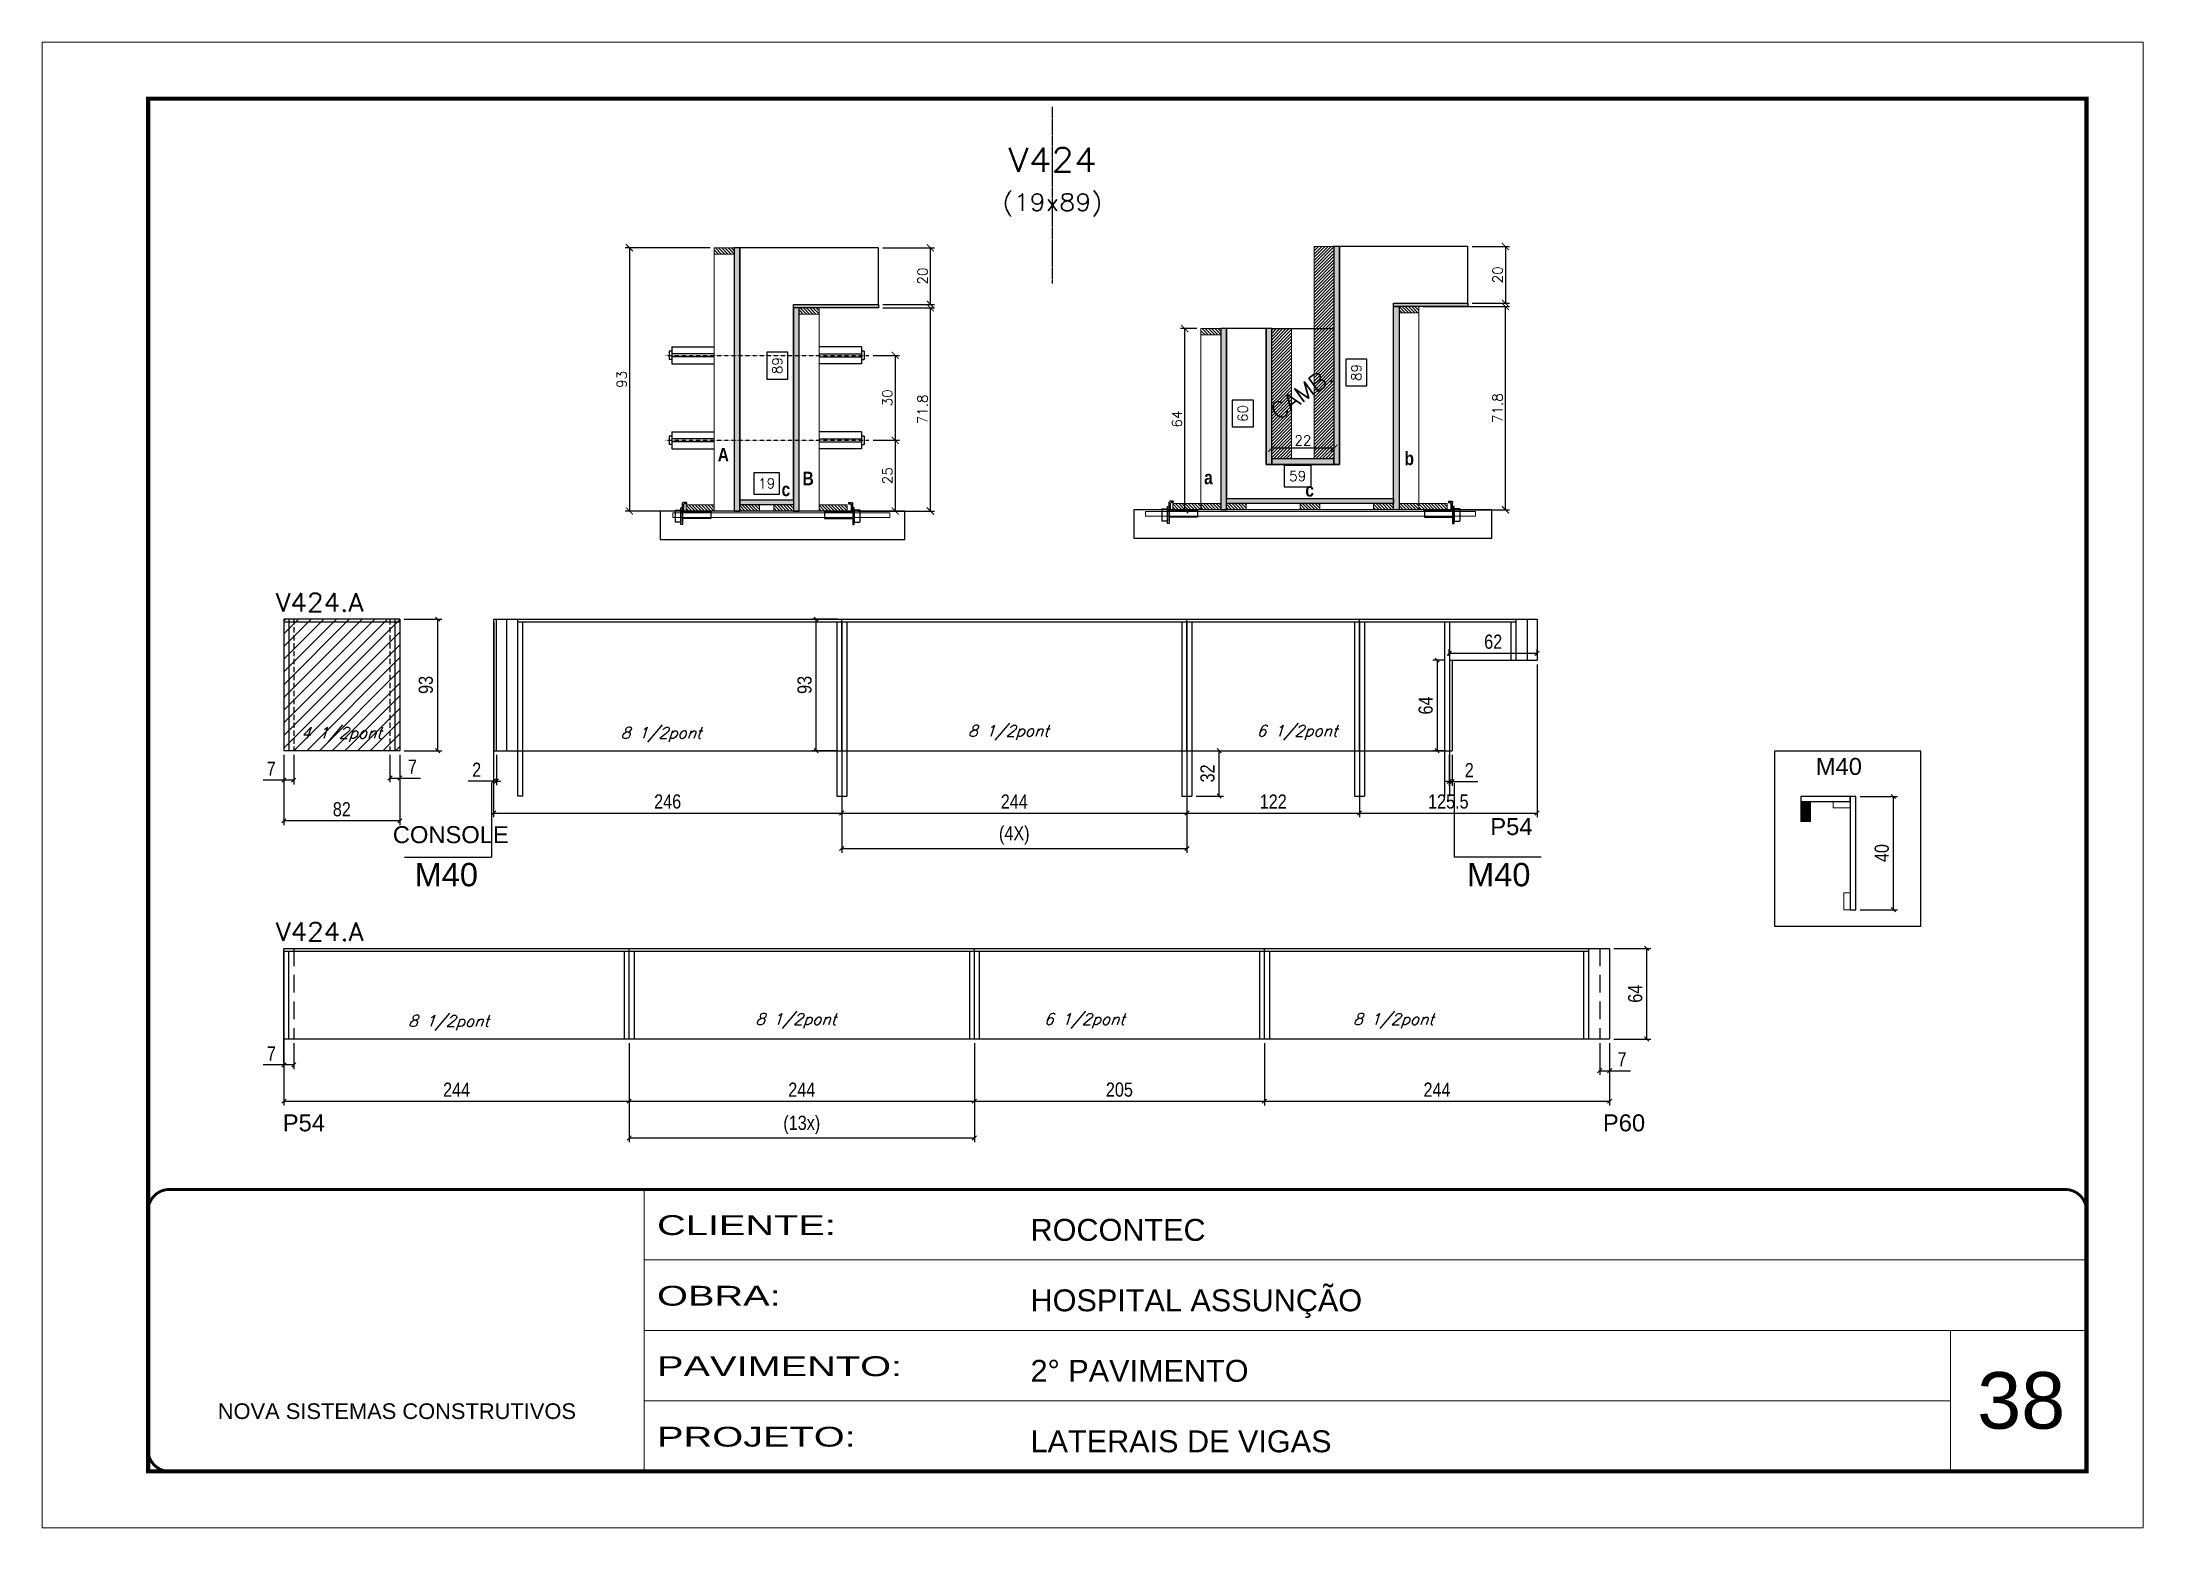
# Model space of a CAD drawing. Extents: x 137137 to 143418, y 10464 to 34486.
# Drawn here: x 138722 to 140207, y 23099 to 24149 of the extents above; entities that cross this region are included whole.
import ezdxf
from ezdxf.enums import TextEntityAlignment as Align

# ---------------------------------------------------------------- set-up
doc = ezdxf.new("R2010")
doc.units = 0
for name, pattern in [('CONTINUO', [0]), ('DASHED', [0.75, 0.5, -0.25]), ('HIDDEN', [0.375, 0.25, -0.125])]:
    doc.linetypes.add(name, pattern=pattern)
for name, color, linetype in [('220', 4, 'Continuous'), ('5', 5, 'Continuous'), ('barrote', 251, 'Continuous'), ('COTA', 241, 'Continuous'), ('Cota Seção (2x)', 4, 'Continuous'), ('detalhes', 4, 'Continuous'), ('NOMENCLATURA', 7, 'Continuous'), ('Painéis', 200, 'Continuous'), ('presilha', 1, 'Continuous'), ('Reaproveitamento', 251, 'Continuous'), ('SARR_2.2x7', 40, 'Continuous'), ('SARR_3.5x7', 81, 'Continuous'), ('TENSOR', 3, 'Continuous'), ('texto', 7, 'Continuous'), ('Texto de Titulo', 7, 'Continuous'), ('Texto Qtd Sarr', 242, 'Continuous')]:
    doc.layers.add(name, color=color, linetype=linetype)
for name, color, linetype, lineweight in [('CARIMBO', 255, 'Continuous', 9), ('CONCRETO', 251, 'Continuous', 25), ('Folhas', 255, 'Continuous', 9), ('Hachura', 251, 'Continuous', 9), ('Madeira', 126, 'Continuous', 18), ('Sarr 2.2x7', 40, 'Continuous', 9), ('SARRAFO DE PRESSAO', 251, 'DASHED', 9), ('SCO-___-LAJ', 2, 'Continuous', 0), ('Texto Seção', 7, 'Continuous', 15)]:
    doc.layers.add(name, color=color, linetype=linetype, lineweight=lineweight)
doc.styles.add('ARIAL', font='arial.ttf')
doc.styles.add('COTA TECNICA', font='techl___.ttf', dxfattribs={"height": 10})
doc.styles.add('REGUA-120', font='ROMANS.shx', dxfattribs={"height": 15})
doc.styles.add('Romans', font='romans.shx')
doc.styles.get("Standard").update_dxf_attribs({"font": 'arial.ttf'})
doc.styles.add('TECNICA', font='techb___.ttf', dxfattribs={"height": 10})
doc.styles.add('Tecnologia', font='')
doc.styles.get('Tecnologia').set_extended_font_data('Forgotten Futurist')
doc.dimstyles.new('Cota Seção (2x)', dxfattribs={"dimtxt": 7, "dimasz": 5, "dimexe": 3, "dimexo": 3, "dimgap": 2, "dimtad": 3, "dimdec": 1, "dimlfac": 0.5, "dimzin": 12, "dimdsep": 46, "dimtxsty": 'Romans', "dimblk": 'ARCHTICK', "dimcen": 0, "dimclrd": 4, "dimclre": 4, "dimclrt": 1, "dimadec": 1, "dimazin": 3, "dimtfac": 1, "dimtdec": 1, "dimtmove": 0, "dimatfit": 3, "dimldrblk": 'OBLIQUE', "dimfxl": 1, "dimtolj": 1, "dimtzin": 12, "dimarcsym": 0})
doc.dimstyles.new('Cota Seção interna', dxfattribs={"dimtxt": 7, "dimasz": 6, "dimexe": 0.18, "dimexo": 2, "dimgap": -4, "dimtad": 3, "dimdec": 1, "dimlfac": 0.5, "dimzin": 12, "dimdsep": 46, "dimtxsty": 'Romans', "dimblk": 'ARCHTICK', "dimcen": 0.09, "dimse1": 1, "dimse2": 1, "dimsd1": 1, "dimsd2": 1, "dimclrd": 180, "dimclre": 5, "dimclrt": 1, "dimadec": 0, "dimazin": 3, "dimtfac": 1, "dimtdec": 1, "dimtofl": 0, "dimtmove": 0, "dimatfit": 3, "dimldrblk": 'ARCHTICK', "dimfxl": 1, "dimtolj": 1, "dimtzin": 0, "dimarcsym": 0})
doc.dimstyles.new('PAINEL', dxfattribs={"dimtxt": 10, "dimasz": 3, "dimexe": 3, "dimexo": 3, "dimgap": 3, "dimtad": 1, "dimdec": 1, "dimzin": 12, "dimdsep": 46, "dimtxsty": 'COTA TECNICA', "dimblk1": 'OBLIQUE', "dimblk2": 'OBLIQUE', "dimsah": 1, "dimcen": 0.9, "dimclrd": 4, "dimclre": 4, "dimclrt": 240, "dimadec": 1, "dimazin": 3, "dimtfac": 1, "dimtdec": 1, "dimtmove": 0, "dimatfit": 3, "dimfxl": 1, "dimtolj": 1, "dimtzin": 12, "dimarcsym": 0})

msp = doc.modelspace()

# ---------------------------------------------------------------- texts
at = {"layer": '5', "color": 7, "linetype": 'Continuous'}
msp.add_text('M40', height=12, rotation=359.99996, dxfattribs=at).set_placement((139976.04, 23630.72))
at = {"layer": '5', "linetype": 'Continuous'}
for s, p in [('P54', (139745.98, 23588.23)), ('CONSOLE', (138970.23, 23582.51)), ('P54', (138892.46, 23378.87)), ('P60', (139825.58, 23378.87))]:
    msp.add_text(s, height=12, rotation=0.00004, dxfattribs=at).set_placement(p)
at = {"layer": 'CARIMBO', "style": 'ARIAL'}
msp.add_text('38', height=40, dxfattribs=at).set_placement((140090.15, 23168.74))
at = {"layer": 'detalhes', "style": 'TECNICA'}
for s, p in [('A', (139199.88, 23852.22)), ('b', (139685.31, 23849.6)), ('c', (139245.01, 23827.69)), ('B', (139259.84, 23835.38)), ('a', (139543.65, 23836.09)), ('c', (139615.21, 23827.39))]:
    msp.add_text(s, height=9.6, dxfattribs=at).set_placement(p)
at = {"layer": 'NOMENCLATURA', "linetype": 'Continuous'}
for p in [(138985.6, 23552.01), (139729.53, 23552.01)]:
    msp.add_text('M40', height=16.5, dxfattribs=at).set_placement(p)
at = {"layer": 'texto', "color": 2, "char_height": 8, "attachment_point": 5, "style": 'Romans'}
for s, insert in [('{\\Q19;\\C256;4 1/2pont}', (138933.95, 23659.16)), ('{\\Q19;\\C256;8 1/2pont}', (139159.85, 23659.16)), ('{\\Q19;\\C256;8 1/2pont}', (139405.34, 23660.55)), ('{\\Q19;\\C256;6 1/2pont}', (139609.37, 23660.55)), ('{\\Q19;\\C256;8 1/2pont}', (139255.08, 23456.9)), ('{\\Q19;\\C256;6 1/2pont}', (139459.11, 23456.9)), ('{\\Q19;\\C256;8 1/2pont}', (139677.51, 23456.9)), ('{\\Q19;\\C256;8 1/2pont}', (139009.59, 23455.51))]:
    msp.add_mtext(s, dxfattribs=dict(at, insert=insert))
at = {"layer": 'Texto Seção', "style": 'REGUA-120', "width": 1.05}
msp.add_text('CAMB.', height=11.651, rotation=36.12614, dxfattribs=at).set_placement((139596.21, 23880.99))
for p in [(138887.38, 23746.16), (138887.45, 23513.51)]:
    msp.add_text('V424.A', height=13, dxfattribs=at).set_placement(p)

# ---------------------------------------------------------------- blocks, each defined once
blk = doc.blocks.new('9999999999')
at = {"color": 30, "linetype": 'CONTINUO'}
for p, q in [((98564.6, 34230.2), (98564.6, 34429.4)), ((98564.6, 34379.6), (99584, 34379.6)), ((98564.6, 34329.8), (99488, 34329.8)), ((99584, 34329.8), (99488, 34329.8)), ((99488, 34329.8), (99488, 34230.2)), ((98564.6, 34280), (99488, 34280))]:
    blk.add_line(p, q, dxfattribs=at)
at = {"color": 30, "linetype": 'CONTINUO', "const_width": 2}
blk.add_lwpolyline([(99584, 34230.2), (99584, 34414.4, 0.414214), (99569, 34429.4), (98229, 34429.4, 0.414214), (98214, 34414.4), (98214, 34245.2, 0.414214), (98229, 34230.2), (99584, 34230.2)], format="xyb", dxfattribs=at)
at = {"layer": 'Folhas'}
blk.add_lwpolyline([(98139, 34190.2), (99624, 34190.2), (99624, 35240.2), (98139, 35240.2)], close=True, dxfattribs=at)
at = {"layer": 'Folhas', "color": 30, "const_width": 3}
blk.add_lwpolyline([(98214, 34230.2), (99584, 34230.2), (99584, 35200.2), (98214, 35200.2)], close=True, dxfattribs=at)
at = {"color": 7, "linetype": 'Continuous', "ltscale": 5, "style": 'ARIAL'}
for s, height, p in [('ROCONTEC', 15.48, (98837.7, 34393.1)), ('HOSPITAL ASSUNÇÃO', 15.483, (98837.7, 34343.3)), ('2° PAVIMENTO', 15.483, (98837.7, 34293.5)), ('NOVA SISTEMAS CONSTRUTIVOS', 11.059, (98263.2, 34267.2)), ('LATERAIS DE VIGAS', 15.483, (98837.7, 34243.7))]:
    blk.add_text(s, height=height, dxfattribs=at).set_placement(p)
at = {"layer": 'Folhas', "color": 7, "style": 'Tecnologia', "width": 1.5}
for s, p in [('CLIENTE:', (98573.7, 34397.2)), ('OBRA:', (98573.7, 34347.3)), ('PAVIMENTO:', (98573.7, 34297.5)), ('PROJETO:', (98573.7, 34247.7))]:
    blk.add_text(s, height=14, dxfattribs=at).set_placement(p)
blk = doc.blocks.new('titulo1')
at = {"layer": 'Defpoints', "color": 252, "linetype": 'HIDDEN', "ltscale": 2}
blk.add_line((0, 0), (0, 125), dxfattribs=at)
at = {"layer": 'Defpoints', "style": 'Romans', "oblique": 15}
blk.add_attdef('FOLHA', text='', height=10, dxfattribs=at).set_placement((0, 15.6), align=Align.MIDDLE_CENTER)
at = {"layer": 'Texto Qtd Sarr', "color": 3, "style": 'Romans', "oblique": 15}
for tag, height, p in [('TITULO', 17, (0, 71.4)), ('SEÇÃO', 12, (0, 41.5))]:
    blk.add_attdef(tag, text='', height=height, dxfattribs=at).set_placement(p, align=Align.MIDDLE_CENTER)
blk = doc.blocks.new('_Oblique')
at = {"color": 0, "linetype": 'ByBlock', "lineweight": -2}
blk.add_line((-0.5, -0.5), (0.5, 0.5), dxfattribs=at)
blk = doc.blocks.new('*D873')
at = {"layer": 'COTA', "color": 4, "linetype": 'ByBlock', "lineweight": -2, "transparency": 16777216}
for p, q in [((139041.5, 23657.2), (139041.5, 23600.8)), ((139287.5, 23644.8), (139287.5, 23600.8)), ((139041.5, 23603.8), (139287.5, 23603.8))]:
    blk.add_line(p, q, dxfattribs=at)
at = {"layer": 'Defpoints', "color": 0, "linetype": 'ByBlock', "transparency": 16777216}
for p in [(139041.5, 23660.2), (139287.5, 23647.8), (139287.5, 23603.8)]:
    blk.add_point(p, dxfattribs=at)
at = {"layer": 'COTA', "color": 4, "linetype": 'ByBlock', "lineweight": -2, "transparency": 16777216, "xscale": 3, "yscale": 3, "zscale": 3, "rotation": 180}
blk.add_blockref('_Oblique', (139041.5, 23603.8), dxfattribs=at)
at = {"layer": 'COTA', "color": 4, "linetype": 'ByBlock', "lineweight": -2, "transparency": 16777216, "xscale": 3, "yscale": 3, "zscale": 3}
blk.add_blockref('_Oblique', (139287.5, 23603.8), dxfattribs=at)
at = {"layer": 'COTA', "color": 240, "linetype": 'ByBlock', "transparency": 16777216, "insert": (139164.5, 23611.9), "char_height": 10, "attachment_point": 5, "style": 'COTA TECNICA'}
blk.add_mtext('\\A1;246', dxfattribs=at)
blk = doc.blocks.new('*D874')
at = {"layer": 'COTA', "color": 4, "linetype": 'ByBlock', "lineweight": -2, "transparency": 16777216}
for p, q in [((139287.5, 23644.8), (139287.5, 23600.8)), ((139531.5, 23644.8), (139531.5, 23600.8)), ((139287.5, 23603.8), (139531.5, 23603.8))]:
    blk.add_line(p, q, dxfattribs=at)
at = {"layer": 'Defpoints', "color": 0, "linetype": 'ByBlock', "transparency": 16777216}
for p in [(139287.5, 23647.8), (139531.5, 23647.8), (139531.5, 23603.8)]:
    blk.add_point(p, dxfattribs=at)
at = {"layer": 'COTA', "color": 4, "linetype": 'ByBlock', "lineweight": -2, "transparency": 16777216, "xscale": 3, "yscale": 3, "zscale": 3, "rotation": 180}
blk.add_blockref('_Oblique', (139287.5, 23603.8), dxfattribs=at)
at = {"layer": 'COTA', "color": 4, "linetype": 'ByBlock', "lineweight": -2, "transparency": 16777216, "xscale": 3, "yscale": 3, "zscale": 3}
blk.add_blockref('_Oblique', (139531.5, 23603.8), dxfattribs=at)
at = {"layer": 'COTA', "color": 240, "linetype": 'ByBlock', "transparency": 16777216, "insert": (139409.5, 23611.9), "char_height": 10, "attachment_point": 5, "style": 'COTA TECNICA'}
blk.add_mtext('\\A1;244', dxfattribs=at)
blk = doc.blocks.new('*D887')
at = {"layer": 'COTA', "color": 4, "lineweight": -2, "ltscale": 25, "transparency": 16777216}
for p, q in [((139287.5, 23644.8), (139287.5, 23575.7)), ((139531.5, 23644.8), (139531.5, 23575.7)), ((139287.5, 23578.7), (139531.5, 23578.7))]:
    blk.add_line(p, q, dxfattribs=at)
at = {"layer": 'Defpoints', "color": 0, "ltscale": 25, "transparency": 16777216}
for p in [(139287.5, 23647.8), (139531.5, 23647.8), (139531.5, 23578.7)]:
    blk.add_point(p, dxfattribs=at)
at = {"layer": 'COTA', "color": 4, "lineweight": -2, "ltscale": 25, "transparency": 16777216, "xscale": 3, "yscale": 3, "zscale": 3, "rotation": 180}
blk.add_blockref('_Oblique', (139287.5, 23578.7), dxfattribs=at)
at = {"layer": 'COTA', "color": 4, "lineweight": -2, "ltscale": 25, "transparency": 16777216, "xscale": 3, "yscale": 3, "zscale": 3}
blk.add_blockref('_Oblique', (139531.5, 23578.7), dxfattribs=at)
at = {"layer": 'COTA', "color": 240, "ltscale": 25, "transparency": 16777216, "insert": (139409.5, 23588), "char_height": 10, "attachment_point": 5, "style": 'COTA TECNICA'}
blk.add_mtext('\\A1;(4X)', dxfattribs=at)
blk = doc.blocks.new('*D875')
at = {"layer": 'COTA', "color": 4, "lineweight": -2, "ltscale": 25, "transparency": 16777216}
for p, q in [((139531.5, 23644.8), (139531.5, 23600.8)), ((139653.5, 23644.8), (139653.5, 23600.8)), ((139531.5, 23603.8), (139653.5, 23603.8))]:
    blk.add_line(p, q, dxfattribs=at)
at = {"layer": 'Defpoints', "color": 0, "ltscale": 25, "transparency": 16777216}
for p in [(139531.5, 23647.8), (139653.5, 23647.8), (139653.5, 23603.8)]:
    blk.add_point(p, dxfattribs=at)
at = {"layer": 'COTA', "color": 4, "lineweight": -2, "ltscale": 25, "transparency": 16777216, "xscale": 3, "yscale": 3, "zscale": 3, "rotation": 180}
blk.add_blockref('_Oblique', (139531.5, 23603.8), dxfattribs=at)
at = {"layer": 'COTA', "color": 4, "lineweight": -2, "ltscale": 25, "transparency": 16777216, "xscale": 3, "yscale": 3, "zscale": 3}
blk.add_blockref('_Oblique', (139653.5, 23603.8), dxfattribs=at)
at = {"layer": 'COTA', "color": 240, "ltscale": 25, "transparency": 16777216, "insert": (139592.5, 23611.9), "char_height": 10, "attachment_point": 5, "style": 'COTA TECNICA'}
blk.add_mtext('\\A1;122', dxfattribs=at)
blk = doc.blocks.new('_ArchTick')
at = {"color": 0, "linetype": 'ByBlock', "const_width": 0.15}
blk.add_lwpolyline([(-0.5, -0.5), (0.5, 0.5)], dxfattribs=at)
blk = doc.blocks.new('*D876')
at = {"layer": 'COTA', "color": 4, "lineweight": -2, "transparency": 16777216}
for p, q in [((139316.5, 23960.8), (139353.2, 23960.8)), ((139350.2, 23817.2), (139350.2, 23960.8)), ((139298.9, 23817.2), (139353.2, 23817.2))]:
    blk.add_line(p, q, dxfattribs=at)
at = {"layer": 'Defpoints', "color": 0, "transparency": 16777216}
for p in [(139313.5, 23960.8), (139350.2, 23960.8), (139295.9, 23817.2)]:
    blk.add_point(p, dxfattribs=at)
at = {"layer": 'COTA', "color": 4, "lineweight": -2, "transparency": 16777216, "xscale": 5, "yscale": 5, "zscale": 5}
for p, rotation in [((139350.2, 23960.8), 90), ((139350.2, 23817.2), 270)]:
    blk.add_blockref('_ArchTick', p, dxfattribs=dict(at, rotation=rotation))
at = {"layer": 'COTA', "color": 1, "transparency": 16777216, "insert": (139344.7, 23889), "char_height": 7, "attachment_point": 5, "rotation": 90, "style": 'Romans'}
blk.add_mtext('\\A1;71.8', dxfattribs=at)
blk = doc.blocks.new('*D877')
at = {"layer": 'COTA', "color": 4, "lineweight": -2, "transparency": 16777216}
for p, q in [((139316.5, 24003.2), (139353.2, 24003.2)), ((139350.2, 23963.2), (139350.2, 24003.2)), ((139316.5, 23963.2), (139353.2, 23963.2))]:
    blk.add_line(p, q, dxfattribs=at)
at = {"layer": 'Defpoints', "color": 0, "transparency": 16777216}
for p in [(139313.5, 24003.2), (139350.2, 24003.2), (139313.5, 23963.2)]:
    blk.add_point(p, dxfattribs=at)
at = {"layer": 'COTA', "color": 4, "lineweight": -2, "transparency": 16777216, "xscale": 5, "yscale": 5, "zscale": 5}
for p, rotation in [((139350.2, 24003.2), 90), ((139350.2, 23963.2), 270)]:
    blk.add_blockref('_ArchTick', p, dxfattribs=dict(at, rotation=rotation))
at = {"layer": 'COTA', "color": 1, "transparency": 16777216, "insert": (139344.7, 23983.2), "char_height": 7, "attachment_point": 5, "rotation": 90, "style": 'Romans'}
blk.add_mtext('\\A1;20', dxfattribs=at)
blk = doc.blocks.new('*D878')
at = {"layer": 'Cota Seção (2x)', "color": 180, "lineweight": -2, "transparency": 16777216}
for p, q in [((139249.5, 23929.4), (139234.5, 23929.4)), ((139234.5, 23929.4), (139234.5, 23910.4)), ((139249.5, 23910.4), (139249.5, 23929.4)), ((139234.5, 23910.4), (139249.5, 23910.4))]:
    blk.add_line(p, q, dxfattribs=at)
at = {"layer": 'Defpoints', "color": 0, "transparency": 16777216}
for p in [(139253.5, 24003.2), (139253.5, 24003.2), (139253.5, 23825.2)]:
    blk.add_point(p, dxfattribs=at)
at = {"layer": 'Cota Seção (2x)', "color": 1, "transparency": 16777216, "insert": (139242, 23919.9), "char_height": 7, "attachment_point": 5, "rotation": 90, "style": 'Romans'}
blk.add_mtext('\\A1;89', dxfattribs=at)
blk = doc.blocks.new('PRESILHA METÁLICA 1')
at = {"layer": 'presilha'}
for p, q in [((0, 13), (6, 13)), ((0, 13), (0, 0)), ((6, 0), (0, 0)), ((6, 15.5), (7.5, 15.5)), ((6, -2.5), (6, 15.5)), ((6, 13), (6, 0)), ((7.5, 10.6), (7.5, 19.9)), ((7.5, 15.5), (7.5, -2.5)), ((37.5, 4.1), (7.5, 4.1)), ((12, 21), (8.6, 21)), ((9, 11.6), (9, 18.9)), ((12, 19.5), (9.6, 19.5)), ((37.5, 11), (9.6, 11)), ((12, 21), (12, 19.5)), ((37.5, 11), (37.5, 4.1)), ((7.5, -2.5), (6, -2.5))]:
    blk.add_line(p, q, dxfattribs=at)
for centre, radius, start, end in [((8.6, 19.9), 1.14, 90, 180), ((9.6, 18.9), 0.57, 90, 180), ((9.6, 11.6), 0.57, 180, 270)]:
    blk.add_arc(centre, radius, start, end, dxfattribs=at)
blk = doc.blocks.new('*D879')
at = {"layer": 'Cota Seção (2x)', "color": 180, "lineweight": -2, "transparency": 16777216}
for p, q in [((139243.5, 23844.2), (139225.5, 23844.2)), ((139225.5, 23844.2), (139225.5, 23829.2)), ((139243.5, 23829.2), (139243.5, 23844.2)), ((139225.5, 23829.2), (139243.5, 23829.2))]:
    blk.add_line(p, q, dxfattribs=at)
at = {"layer": 'Defpoints', "color": 0, "transparency": 16777216}
for p in [(139253.5, 23825.2), (139215.5, 23817.2), (139253.5, 23817.2)]:
    blk.add_point(p, dxfattribs=at)
at = {"layer": 'Cota Seção (2x)', "color": 1, "transparency": 16777216, "insert": (139234.5, 23836.7), "char_height": 7, "attachment_point": 5, "style": 'Romans'}
blk.add_mtext('\\A1;19', dxfattribs=at)
blk = doc.blocks.new('*D880')
at = {"layer": 'COTA', "color": 4, "lineweight": -2, "transparency": 16777216}
for p, q in [((139194.5, 24003.2), (139134.5, 24003.2)), ((139137.5, 24003.2), (139137.5, 23817.2)), ((139194.5, 23817.2), (139134.5, 23817.2))]:
    blk.add_line(p, q, dxfattribs=at)
at = {"layer": 'Defpoints', "color": 0, "transparency": 16777216}
for p in [(139197.5, 24003.2), (139137.5, 23817.2), (139197.5, 23817.2)]:
    blk.add_point(p, dxfattribs=at)
at = {"layer": 'COTA', "color": 4, "lineweight": -2, "transparency": 16777216, "xscale": 5, "yscale": 5, "zscale": 5}
for p, rotation in [((139137.5, 24003.2), 90), ((139137.5, 23817.2), 270)]:
    blk.add_blockref('_ArchTick', p, dxfattribs=dict(at, rotation=rotation))
at = {"layer": 'COTA', "color": 1, "transparency": 16777216, "insert": (139132, 23910.2), "char_height": 7, "attachment_point": 5, "rotation": 90, "style": 'Romans'}
blk.add_mtext('\\A1;93', dxfattribs=at)
blk = doc.blocks.new('*D881')
at = {"layer": 'COTA', "color": 4, "lineweight": -2, "transparency": 16777216}
for p, q in [((139309.8, 23867.2), (139328.3, 23867.2)), ((139325.3, 23867.2), (139325.3, 23817.2)), ((139309.8, 23817.2), (139328.3, 23817.2))]:
    blk.add_line(p, q, dxfattribs=at)
at = {"layer": 'Defpoints', "color": 0, "transparency": 16777216}
for p in [(139306.8, 23867.2), (139306.8, 23817.2), (139325.3, 23817.2)]:
    blk.add_point(p, dxfattribs=at)
at = {"layer": 'COTA', "color": 4, "lineweight": -2, "transparency": 16777216, "xscale": 5, "yscale": 5, "zscale": 5}
for p, rotation in [((139325.3, 23867.2), 90), ((139325.3, 23817.2), 270)]:
    blk.add_blockref('_ArchTick', p, dxfattribs=dict(at, rotation=rotation))
at = {"layer": 'COTA', "color": 1, "transparency": 16777216, "insert": (139319.8, 23842.2), "char_height": 7, "attachment_point": 5, "rotation": 90, "style": 'Romans'}
blk.add_mtext('\\A1;25', dxfattribs=at)
blk = doc.blocks.new('*D888')
at = {"layer": 'COTA', "color": 4, "lineweight": -2, "ltscale": 25, "transparency": 16777216}
for p, q in [((139041.5, 23644.8), (139041.5, 23623.4)), ((139043.5, 23644.8), (139043.5, 23623.4)), ((139041.5, 23626.4), (139023.4, 23626.4)), ((139043.5, 23626.4), (139041.5, 23626.4)), ((139043.5, 23626.4), (139046.5, 23626.4))]:
    blk.add_line(p, q, dxfattribs=at)
at = {"layer": 'Defpoints', "color": 0, "ltscale": 25, "transparency": 16777216}
for p in [(139041.5, 23647.8), (139043.5, 23647.8), (139041.5, 23626.4)]:
    blk.add_point(p, dxfattribs=at)
at = {"layer": 'COTA', "color": 4, "lineweight": -2, "ltscale": 25, "transparency": 16777216, "xscale": 3, "yscale": 3, "zscale": 3}
blk.add_blockref('_Oblique', (139041.5, 23626.4), dxfattribs=at)
at = {"layer": 'COTA', "color": 4, "lineweight": -2, "ltscale": 25, "transparency": 16777216, "xscale": 3, "yscale": 3, "zscale": 3, "rotation": 180}
blk.add_blockref('_Oblique', (139043.5, 23626.4), dxfattribs=at)
at = {"layer": 'COTA', "color": 240, "ltscale": 25, "transparency": 16777216, "insert": (139029.5, 23634.4), "char_height": 10, "attachment_point": 5, "style": 'COTA TECNICA'}
blk.add_mtext('\\A1;2', dxfattribs=at)
blk = doc.blocks.new('*D889')
at = {"layer": 'Defpoints', "color": 0, "linetype": 'ByBlock', "transparency": 16777216}
for p in [(140004.3, 23615.5), (140004.3, 23535.5), (140030.8, 23535.5)]:
    blk.add_point(p, dxfattribs=at)
at = {"layer": 'Sarr 2.2x7', "color": 4, "linetype": 'ByBlock', "lineweight": -2, "transparency": 16777216}
for p, q in [((140007.3, 23615.5), (140033.8, 23615.5)), ((140030.8, 23615.5), (140030.8, 23535.5)), ((140007.3, 23535.5), (140033.8, 23535.5))]:
    blk.add_line(p, q, dxfattribs=at)
at = {"layer": 'Sarr 2.2x7', "color": 4, "linetype": 'ByBlock', "lineweight": -2, "transparency": 16777216, "xscale": 3, "yscale": 3, "zscale": 3}
for p, rotation in [((140030.8, 23615.5), 90), ((140030.8, 23535.5), 270)]:
    blk.add_blockref('_Oblique', p, dxfattribs=dict(at, rotation=rotation))
at = {"layer": 'Sarr 2.2x7', "color": 240, "linetype": 'ByBlock', "transparency": 16777216, "insert": (140022.7, 23575.5), "char_height": 10, "attachment_point": 5, "rotation": 90, "style": 'COTA TECNICA'}
blk.add_mtext('\\A1;40', dxfattribs=at)
blk = doc.blocks.new('*D890')
at = {"layer": 'COTA', "color": 4, "lineweight": -2, "ltscale": 25, "transparency": 16777216}
for p, q in [((138893.2, 23644.8), (138893.2, 23595.3)), ((138975.2, 23644.8), (138975.2, 23595.3)), ((138975.2, 23598.3), (138893.2, 23598.3))]:
    blk.add_line(p, q, dxfattribs=at)
at = {"layer": 'Defpoints', "color": 0, "ltscale": 25, "transparency": 16777216}
for p in [(138893.2, 23647.8), (138975.2, 23647.8), (138893.2, 23598.3)]:
    blk.add_point(p, dxfattribs=at)
at = {"layer": 'COTA', "color": 4, "lineweight": -2, "ltscale": 25, "transparency": 16777216, "xscale": 3, "yscale": 3, "zscale": 3, "rotation": 180}
blk.add_blockref('_Oblique', (138893.2, 23598.3), dxfattribs=at)
at = {"layer": 'COTA', "color": 4, "lineweight": -2, "ltscale": 25, "transparency": 16777216, "xscale": 3, "yscale": 3, "zscale": 3}
blk.add_blockref('_Oblique', (138975.2, 23598.3), dxfattribs=at)
at = {"layer": 'COTA', "color": 240, "ltscale": 25, "transparency": 16777216, "insert": (138934.2, 23606.4), "char_height": 10, "attachment_point": 5, "style": 'COTA TECNICA'}
blk.add_mtext('\\A1;82', dxfattribs=at)
blk = doc.blocks.new('*D891')
at = {"layer": 'COTA', "color": 4, "lineweight": -2, "ltscale": 25, "transparency": 16777216}
for p, q in [((138978.2, 23740.8), (139004.9, 23740.8)), ((139001.9, 23740.8), (139001.9, 23647.8)), ((138978.2, 23647.8), (139004.9, 23647.8))]:
    blk.add_line(p, q, dxfattribs=at)
at = {"layer": 'Defpoints', "color": 0, "ltscale": 25, "transparency": 16777216}
for p in [(138975.2, 23740.8), (138975.2, 23647.8), (139001.9, 23647.8)]:
    blk.add_point(p, dxfattribs=at)
at = {"layer": 'COTA', "color": 4, "lineweight": -2, "ltscale": 25, "transparency": 16777216, "xscale": 3, "yscale": 3, "zscale": 3}
for p, rotation in [((139001.9, 23740.8), 90), ((139001.9, 23647.8), 270)]:
    blk.add_blockref('_Oblique', p, dxfattribs=dict(at, rotation=rotation))
at = {"layer": 'COTA', "color": 240, "ltscale": 25, "transparency": 16777216, "insert": (138993.6, 23694.3), "char_height": 10, "attachment_point": 5, "rotation": 90, "style": 'COTA TECNICA'}
blk.add_mtext('\\A1;93', dxfattribs=at)
blk = doc.blocks.new('*D884')
at = {"layer": 'COTA', "color": 4, "lineweight": -2, "ltscale": 25, "transparency": 16777216}
for p, q in [((138893.2, 23644.8), (138893.2, 23624)), ((138900.2, 23644.8), (138900.2, 23624)), ((138893.2, 23627), (138878.5, 23627)), ((138900.2, 23627), (138893.2, 23627))]:
    blk.add_line(p, q, dxfattribs=at)
at = {"layer": 'Defpoints', "color": 0, "ltscale": 25, "transparency": 16777216}
for p in [(138893.2, 23647.8), (138900.2, 23647.8), (138893.2, 23627)]:
    blk.add_point(p, dxfattribs=at)
at = {"layer": 'COTA', "color": 4, "lineweight": -2, "ltscale": 25, "transparency": 16777216, "xscale": 3, "yscale": 3, "zscale": 3, "rotation": 180}
blk.add_blockref('_Oblique', (138893.2, 23627), dxfattribs=at)
at = {"layer": 'COTA', "color": 4, "lineweight": -2, "ltscale": 25, "transparency": 16777216, "xscale": 3, "yscale": 3, "zscale": 3}
blk.add_blockref('_Oblique', (138900.2, 23627), dxfattribs=at)
at = {"layer": 'COTA', "color": 240, "ltscale": 25, "transparency": 16777216, "insert": (138884.3, 23635.1), "char_height": 10, "attachment_point": 5, "style": 'COTA TECNICA'}
blk.add_mtext('\\A1;7', dxfattribs=at)
blk = doc.blocks.new('*D885')
at = {"layer": 'COTA', "color": 4, "lineweight": -2, "ltscale": 25, "transparency": 16777216}
for p, q in [((138968.2, 23644.8), (138968.2, 23625.5)), ((138975.2, 23644.8), (138975.2, 23625.5)), ((138968.2, 23628.5), (138975.2, 23628.5)), ((138975.2, 23628.5), (138989.9, 23628.5))]:
    blk.add_line(p, q, dxfattribs=at)
at = {"layer": 'Defpoints', "color": 0, "ltscale": 25, "transparency": 16777216}
for p in [(138968.2, 23647.8), (138975.2, 23647.8), (138975.2, 23628.5)]:
    blk.add_point(p, dxfattribs=at)
at = {"layer": 'COTA', "color": 4, "lineweight": -2, "ltscale": 25, "transparency": 16777216, "xscale": 3, "yscale": 3, "zscale": 3, "rotation": 180}
blk.add_blockref('_Oblique', (138968.2, 23628.5), dxfattribs=at)
at = {"layer": 'COTA', "color": 4, "lineweight": -2, "ltscale": 25, "transparency": 16777216, "xscale": 3, "yscale": 3, "zscale": 3}
blk.add_blockref('_Oblique', (138975.2, 23628.5), dxfattribs=at)
at = {"layer": 'COTA', "color": 240, "ltscale": 25, "transparency": 16777216, "insert": (138984.1, 23636.6), "char_height": 10, "attachment_point": 5, "style": 'COTA TECNICA'}
blk.add_mtext('\\A1;7', dxfattribs=at)
blk = doc.blocks.new('*D866')
at = {"layer": 'COTA', "color": 4, "linetype": 'ByBlock', "lineweight": -2, "transparency": 16777216}
for p, q in [((138893.3, 23453.6), (138893.3, 23397.2)), ((139137.3, 23441.1), (139137.3, 23397.2)), ((138893.3, 23400.2), (139137.3, 23400.2))]:
    blk.add_line(p, q, dxfattribs=at)
at = {"layer": 'Defpoints', "color": 0, "linetype": 'ByBlock', "transparency": 16777216}
for p in [(138893.3, 23456.6), (139137.3, 23444.1), (139137.3, 23400.2)]:
    blk.add_point(p, dxfattribs=at)
at = {"layer": 'COTA', "color": 4, "linetype": 'ByBlock', "lineweight": -2, "transparency": 16777216, "xscale": 3, "yscale": 3, "zscale": 3, "rotation": 180}
blk.add_blockref('_Oblique', (138893.3, 23400.2), dxfattribs=at)
at = {"layer": 'COTA', "color": 4, "linetype": 'ByBlock', "lineweight": -2, "transparency": 16777216, "xscale": 3, "yscale": 3, "zscale": 3}
blk.add_blockref('_Oblique', (139137.3, 23400.2), dxfattribs=at)
at = {"layer": 'COTA', "color": 240, "linetype": 'ByBlock', "transparency": 16777216, "insert": (139015.3, 23408.3), "char_height": 10, "attachment_point": 5, "style": 'COTA TECNICA'}
blk.add_mtext('\\A1;244', dxfattribs=at)
blk = doc.blocks.new('*D867')
at = {"layer": 'COTA', "color": 4, "linetype": 'ByBlock', "lineweight": -2, "transparency": 16777216}
for p, q in [((139137.3, 23441.1), (139137.3, 23397.2)), ((139381.3, 23441.1), (139381.3, 23397.2)), ((139137.3, 23400.2), (139381.3, 23400.2))]:
    blk.add_line(p, q, dxfattribs=at)
at = {"layer": 'Defpoints', "color": 0, "linetype": 'ByBlock', "transparency": 16777216}
for p in [(139137.3, 23444.1), (139381.3, 23444.1), (139381.3, 23400.2)]:
    blk.add_point(p, dxfattribs=at)
at = {"layer": 'COTA', "color": 4, "linetype": 'ByBlock', "lineweight": -2, "transparency": 16777216, "xscale": 3, "yscale": 3, "zscale": 3, "rotation": 180}
blk.add_blockref('_Oblique', (139137.3, 23400.2), dxfattribs=at)
at = {"layer": 'COTA', "color": 4, "linetype": 'ByBlock', "lineweight": -2, "transparency": 16777216, "xscale": 3, "yscale": 3, "zscale": 3}
blk.add_blockref('_Oblique', (139381.3, 23400.2), dxfattribs=at)
at = {"layer": 'COTA', "color": 240, "linetype": 'ByBlock', "transparency": 16777216, "insert": (139259.3, 23408.3), "char_height": 10, "attachment_point": 5, "style": 'COTA TECNICA'}
blk.add_mtext('\\A1;244', dxfattribs=at)
blk = doc.blocks.new('*D868')
at = {"layer": 'COTA', "color": 4, "lineweight": -2, "ltscale": 25, "transparency": 16777216}
for p, q in [((139381.3, 23441.1), (139381.3, 23397.2)), ((139586.3, 23441.1), (139586.3, 23397.2)), ((139381.3, 23400.2), (139586.3, 23400.2))]:
    blk.add_line(p, q, dxfattribs=at)
at = {"layer": 'Defpoints', "color": 0, "ltscale": 25, "transparency": 16777216}
for p in [(139381.3, 23444.1), (139586.3, 23444.1), (139586.3, 23400.2)]:
    blk.add_point(p, dxfattribs=at)
at = {"layer": 'COTA', "color": 4, "lineweight": -2, "ltscale": 25, "transparency": 16777216, "xscale": 3, "yscale": 3, "zscale": 3, "rotation": 180}
blk.add_blockref('_Oblique', (139381.3, 23400.2), dxfattribs=at)
at = {"layer": 'COTA', "color": 4, "lineweight": -2, "ltscale": 25, "transparency": 16777216, "xscale": 3, "yscale": 3, "zscale": 3}
blk.add_blockref('_Oblique', (139586.3, 23400.2), dxfattribs=at)
at = {"layer": 'COTA', "color": 240, "ltscale": 25, "transparency": 16777216, "insert": (139483.8, 23408.3), "char_height": 10, "attachment_point": 5, "style": 'COTA TECNICA'}
blk.add_mtext('\\A1;205', dxfattribs=at)
blk = doc.blocks.new('*D886')
at = {"layer": 'COTA', "color": 4, "lineweight": -2, "ltscale": 25, "transparency": 16777216}
for p, q in [((139833.3, 23508.1), (139859.5, 23508.1)), ((139856.5, 23444.1), (139856.5, 23508.1)), ((139833.3, 23444.1), (139859.5, 23444.1))]:
    blk.add_line(p, q, dxfattribs=at)
at = {"layer": 'Defpoints', "color": 0, "ltscale": 25, "transparency": 16777216}
for p in [(139830.3, 23508.1), (139856.5, 23508.1), (139830.3, 23444.1)]:
    blk.add_point(p, dxfattribs=at)
at = {"layer": 'COTA', "color": 4, "lineweight": -2, "ltscale": 25, "transparency": 16777216, "xscale": 3, "yscale": 3, "zscale": 3}
for p, rotation in [((139856.5, 23508.1), 90), ((139856.5, 23444.1), 270)]:
    blk.add_blockref('_Oblique', p, dxfattribs=dict(at, rotation=rotation))
at = {"layer": 'COTA', "color": 240, "ltscale": 25, "transparency": 16777216, "insert": (139848.4, 23476.1), "char_height": 10, "attachment_point": 5, "rotation": 90, "style": 'COTA TECNICA'}
blk.add_mtext('\\A1;64', dxfattribs=at)
blk = doc.blocks.new('*D883')
at = {"layer": 'COTA', "color": 4, "lineweight": -2, "ltscale": 25, "transparency": 16777216}
for p, q in [((139717, 23644.8), (139717, 23623.1)), ((139719, 23644.8), (139719, 23623.1)), ((139717, 23626.1), (139714, 23626.1)), ((139717, 23626.1), (139719, 23626.1)), ((139719, 23626.1), (139737.1, 23626.1))]:
    blk.add_line(p, q, dxfattribs=at)
at = {"layer": 'Defpoints', "color": 0, "ltscale": 25, "transparency": 16777216}
for p in [(139717, 23647.8), (139719, 23647.8), (139719, 23626.1)]:
    blk.add_point(p, dxfattribs=at)
at = {"layer": 'COTA', "color": 4, "lineweight": -2, "ltscale": 25, "transparency": 16777216, "xscale": 3, "yscale": 3, "zscale": 3}
blk.add_blockref('_Oblique', (139717, 23626.1), dxfattribs=at)
at = {"layer": 'COTA', "color": 4, "lineweight": -2, "ltscale": 25, "transparency": 16777216, "xscale": 3, "yscale": 3, "zscale": 3, "rotation": 180}
blk.add_blockref('_Oblique', (139719, 23626.1), dxfattribs=at)
at = {"layer": 'COTA', "color": 240, "ltscale": 25, "transparency": 16777216, "insert": (139731.1, 23634.1), "char_height": 10, "attachment_point": 5, "style": 'COTA TECNICA'}
blk.add_mtext('\\A1;2', dxfattribs=at)
blk = doc.blocks.new('*D1313')
at = {"layer": 'COTA', "color": 4, "lineweight": -2, "transparency": 16777216}
for p, q in [((139309.8, 23927.2), (139328.3, 23927.2)), ((139325.3, 23927.2), (139325.3, 23867.2)), ((139309.8, 23867.2), (139328.3, 23867.2))]:
    blk.add_line(p, q, dxfattribs=at)
at = {"layer": 'Defpoints', "color": 0, "transparency": 16777216}
for p in [(139306.8, 23927.2), (139306.8, 23867.2), (139325.3, 23867.2)]:
    blk.add_point(p, dxfattribs=at)
at = {"layer": 'COTA', "color": 4, "lineweight": -2, "transparency": 16777216, "xscale": 5, "yscale": 5, "zscale": 5}
for p, rotation in [((139325.3, 23927.2), 90), ((139325.3, 23867.2), 270)]:
    blk.add_blockref('_ArchTick', p, dxfattribs=dict(at, rotation=rotation))
at = {"layer": 'COTA', "color": 1, "transparency": 16777216, "insert": (139319.8, 23897.2), "char_height": 7, "attachment_point": 5, "rotation": 90, "style": 'Romans'}
blk.add_mtext('\\A1;30', dxfattribs=at)
blk = doc.blocks.new('*D1314')
at = {"layer": 'COTA', "color": 4, "lineweight": -2, "ltscale": 25, "transparency": 16777216}
for p, q in [((139137.3, 23441.1), (139137.3, 23371.2)), ((139381.3, 23441.1), (139381.3, 23371.2)), ((139137.3, 23374.2), (139381.3, 23374.2))]:
    blk.add_line(p, q, dxfattribs=at)
at = {"layer": 'Defpoints', "color": 0, "ltscale": 25, "transparency": 16777216}
for p in [(139137.3, 23444.1), (139381.3, 23444.1), (139381.3, 23374.2)]:
    blk.add_point(p, dxfattribs=at)
at = {"layer": 'COTA', "color": 4, "lineweight": -2, "ltscale": 25, "transparency": 16777216, "xscale": 3, "yscale": 3, "zscale": 3, "rotation": 180}
blk.add_blockref('_Oblique', (139137.3, 23374.2), dxfattribs=at)
at = {"layer": 'COTA', "color": 4, "lineweight": -2, "ltscale": 25, "transparency": 16777216, "xscale": 3, "yscale": 3, "zscale": 3}
blk.add_blockref('_Oblique', (139381.3, 23374.2), dxfattribs=at)
at = {"layer": 'COTA', "color": 240, "ltscale": 25, "transparency": 16777216, "insert": (139259.3, 23383.4), "char_height": 10, "attachment_point": 5, "style": 'COTA TECNICA'}
blk.add_mtext('\\A1;(13x)', dxfattribs=at)
blk = doc.blocks.new('*D1315')
at = {"layer": 'COTA', "color": 4, "lineweight": -2, "ltscale": 25, "transparency": 16777216}
for p, q in [((139586.3, 23441.1), (139586.3, 23397.2)), ((139830.3, 23441.1), (139830.3, 23397.2)), ((139586.3, 23400.2), (139830.3, 23400.2))]:
    blk.add_line(p, q, dxfattribs=at)
at = {"layer": 'Defpoints', "color": 0, "ltscale": 25, "transparency": 16777216}
for p in [(139586.3, 23444.1), (139830.3, 23444.1), (139830.3, 23400.2)]:
    blk.add_point(p, dxfattribs=at)
at = {"layer": 'COTA', "color": 4, "lineweight": -2, "ltscale": 25, "transparency": 16777216, "xscale": 3, "yscale": 3, "zscale": 3, "rotation": 180}
blk.add_blockref('_Oblique', (139586.3, 23400.2), dxfattribs=at)
at = {"layer": 'COTA', "color": 4, "lineweight": -2, "ltscale": 25, "transparency": 16777216, "xscale": 3, "yscale": 3, "zscale": 3}
blk.add_blockref('_Oblique', (139830.3, 23400.2), dxfattribs=at)
at = {"layer": 'COTA', "color": 240, "ltscale": 25, "transparency": 16777216, "insert": (139708.3, 23408.3), "char_height": 10, "attachment_point": 5, "style": 'COTA TECNICA'}
blk.add_mtext('\\A1;244', dxfattribs=at)
blk = doc.blocks.new('*D1316')
at = {"layer": 'COTA', "color": 4, "lineweight": -2, "ltscale": 25, "transparency": 16777216}
for p, q in [((138893.3, 23441.1), (138893.3, 23422.8)), ((138900.3, 23441.1), (138900.3, 23422.8)), ((138893.3, 23425.8), (138878.5, 23425.8)), ((138900.3, 23425.8), (138893.3, 23425.8))]:
    blk.add_line(p, q, dxfattribs=at)
at = {"layer": 'Defpoints', "color": 0, "ltscale": 25, "transparency": 16777216}
for p in [(138893.3, 23444.1), (138900.3, 23444.1), (138893.3, 23425.8)]:
    blk.add_point(p, dxfattribs=at)
at = {"layer": 'COTA', "color": 4, "lineweight": -2, "ltscale": 25, "transparency": 16777216, "xscale": 3, "yscale": 3, "zscale": 3, "rotation": 180}
blk.add_blockref('_Oblique', (138893.3, 23425.8), dxfattribs=at)
at = {"layer": 'COTA', "color": 4, "lineweight": -2, "ltscale": 25, "transparency": 16777216, "xscale": 3, "yscale": 3, "zscale": 3}
blk.add_blockref('_Oblique', (138900.3, 23425.8), dxfattribs=at)
at = {"layer": 'COTA', "color": 240, "ltscale": 25, "transparency": 16777216, "insert": (138884.4, 23433.9), "char_height": 10, "attachment_point": 5, "style": 'COTA TECNICA'}
blk.add_mtext('\\A1;7', dxfattribs=at)
blk = doc.blocks.new('*D1317')
at = {"layer": 'COTA', "color": 4, "lineweight": -2, "ltscale": 25, "transparency": 16777216}
for p, q in [((139779, 23708.8), (139779, 23600.8)), ((139653.5, 23644.8), (139653.5, 23600.8)), ((139653.5, 23603.8), (139779, 23603.8))]:
    blk.add_line(p, q, dxfattribs=at)
at = {"layer": 'Defpoints', "color": 0, "ltscale": 25, "transparency": 16777216}
for p in [(139779, 23711.8), (139653.5, 23647.8), (139779, 23603.8)]:
    blk.add_point(p, dxfattribs=at)
at = {"layer": 'COTA', "color": 4, "lineweight": -2, "ltscale": 25, "transparency": 16777216, "xscale": 3, "yscale": 3, "zscale": 3, "rotation": 180}
blk.add_blockref('_Oblique', (139653.5, 23603.8), dxfattribs=at)
at = {"layer": 'COTA', "color": 4, "lineweight": -2, "ltscale": 25, "transparency": 16777216, "xscale": 3, "yscale": 3, "zscale": 3}
blk.add_blockref('_Oblique', (139779, 23603.8), dxfattribs=at)
at = {"layer": 'COTA', "color": 240, "ltscale": 25, "transparency": 16777216, "insert": (139716.3, 23611.9), "char_height": 10, "attachment_point": 5, "style": 'COTA TECNICA'}
blk.add_mtext('\\A1;125.5', dxfattribs=at)
blk = doc.blocks.new('*D1318')
at = {"layer": 'COTA', "color": 4, "lineweight": -2, "ltscale": 25, "transparency": 16777216}
for p, q in [((139717, 23714.8), (139717, 23719.7)), ((139717, 23716.7), (139779, 23716.7)), ((139779, 23714.8), (139779, 23719.7))]:
    blk.add_line(p, q, dxfattribs=at)
at = {"layer": 'Defpoints', "color": 0, "ltscale": 25, "transparency": 16777216}
for p in [(139779, 23716.7), (139717, 23711.8), (139779, 23711.8)]:
    blk.add_point(p, dxfattribs=at)
at = {"layer": 'COTA', "color": 4, "lineweight": -2, "ltscale": 25, "transparency": 16777216, "xscale": 3, "yscale": 3, "zscale": 3, "rotation": 180}
blk.add_blockref('_Oblique', (139717, 23716.7), dxfattribs=at)
at = {"layer": 'COTA', "color": 4, "lineweight": -2, "ltscale": 25, "transparency": 16777216, "xscale": 3, "yscale": 3, "zscale": 3}
blk.add_blockref('_Oblique', (139779, 23716.7), dxfattribs=at)
at = {"layer": 'COTA', "color": 240, "ltscale": 25, "transparency": 16777216, "insert": (139748, 23724.8), "char_height": 10, "attachment_point": 5, "style": 'COTA TECNICA'}
blk.add_mtext('\\A1;62', dxfattribs=at)
blk = doc.blocks.new('*D1319')
at = {"layer": 'COTA', "color": 4, "lineweight": -2, "ltscale": 25, "transparency": 16777216}
for p, q in [((139714, 23711.8), (139705.4, 23711.8)), ((139708.4, 23711.8), (139708.4, 23647.8)), ((139714, 23647.8), (139705.4, 23647.8))]:
    blk.add_line(p, q, dxfattribs=at)
at = {"layer": 'Defpoints', "color": 0, "ltscale": 25, "transparency": 16777216}
for p in [(139717, 23711.8), (139708.4, 23647.8), (139717, 23647.8)]:
    blk.add_point(p, dxfattribs=at)
at = {"layer": 'COTA', "color": 4, "lineweight": -2, "ltscale": 25, "transparency": 16777216, "xscale": 3, "yscale": 3, "zscale": 3}
for p, rotation in [((139708.4, 23711.8), 90), ((139708.4, 23647.8), 270)]:
    blk.add_blockref('_Oblique', p, dxfattribs=dict(at, rotation=rotation))
at = {"layer": 'COTA', "color": 240, "ltscale": 25, "transparency": 16777216, "insert": (139700.3, 23679.8), "char_height": 10, "attachment_point": 5, "rotation": 90, "style": 'COTA TECNICA'}
blk.add_mtext('\\A1;64', dxfattribs=at)
blk = doc.blocks.new('*D1320')
at = {"layer": 'Cota Seção (2x)', "color": 180, "lineweight": -2, "transparency": 16777216}
for p, q in [((139578.5, 23895.6), (139563.5, 23895.6)), ((139563.5, 23895.6), (139563.5, 23876.6)), ((139578.5, 23876.6), (139578.5, 23895.6)), ((139563.5, 23876.6), (139578.5, 23876.6))]:
    blk.add_line(p, q, dxfattribs=at)
at = {"layer": 'Defpoints', "color": 0, "transparency": 16777216}
for p in [(139591.5, 23946.1), (139564.9, 23826.1), (139582.5, 23826.1)]:
    blk.add_point(p, dxfattribs=at)
at = {"layer": 'Cota Seção (2x)', "color": 1, "transparency": 16777216, "insert": (139571, 23886.1), "char_height": 7, "attachment_point": 5, "rotation": 90, "style": 'Romans'}
blk.add_mtext('\\A1;60', dxfattribs=at)
blk = doc.blocks.new('*D1321')
at = {"layer": 'COTA', "color": 4, "lineweight": -2, "transparency": 16777216}
for p, q in [((139591.5, 23857.1), (139591.5, 23864.6)), ((139635.5, 23857.1), (139635.5, 23864.6)), ((139635.5, 23861.6), (139591.5, 23861.6))]:
    blk.add_line(p, q, dxfattribs=at)
at = {"layer": 'Defpoints', "color": 0, "transparency": 16777216}
for p in [(139591.5, 23861.6), (139591.5, 23854.1), (139635.5, 23854.1)]:
    blk.add_point(p, dxfattribs=at)
at = {"layer": 'COTA', "color": 4, "lineweight": -2, "transparency": 16777216, "xscale": 5, "yscale": 5, "zscale": 5, "rotation": 180}
blk.add_blockref('_ArchTick', (139591.5, 23861.6), dxfattribs=at)
at = {"layer": 'COTA', "color": 4, "lineweight": -2, "transparency": 16777216, "xscale": 5, "yscale": 5, "zscale": 5}
blk.add_blockref('_ArchTick', (139635.5, 23861.6), dxfattribs=at)
at = {"layer": 'COTA', "color": 1, "transparency": 16777216, "insert": (139613.5, 23867.1), "char_height": 7, "attachment_point": 5, "style": 'Romans'}
blk.add_mtext('\\A1;22', dxfattribs=at)
blk = doc.blocks.new('*D1324')
at = {"layer": 'COTA', "color": 4, "lineweight": -2, "transparency": 16777216}
for p, q in [((139698.5, 23961.7), (139759.6, 23961.7)), ((139756.6, 23818.1), (139756.6, 23961.7)), ((139698.5, 23818.1), (139759.6, 23818.1))]:
    blk.add_line(p, q, dxfattribs=at)
at = {"layer": 'Defpoints', "color": 0, "transparency": 16777216}
for p in [(139695.5, 23961.7), (139756.6, 23961.7), (139695.5, 23818.1)]:
    blk.add_point(p, dxfattribs=at)
at = {"layer": 'COTA', "color": 4, "lineweight": -2, "transparency": 16777216, "xscale": 5, "yscale": 5, "zscale": 5}
for p, rotation in [((139756.6, 23961.7), 90), ((139756.6, 23818.1), 270)]:
    blk.add_blockref('_ArchTick', p, dxfattribs=dict(at, rotation=rotation))
at = {"layer": 'COTA', "color": 1, "transparency": 16777216, "insert": (139751.1, 23889.9), "char_height": 7, "attachment_point": 5, "rotation": 90, "style": 'Romans'}
blk.add_mtext('\\A1;71.8', dxfattribs=at)
blk = doc.blocks.new('*D1322')
at = {"layer": 'Cota Seção (2x)', "color": 180, "lineweight": -2, "transparency": 16777216}
for p, q in [((139619.3, 23849.4), (139600.3, 23849.4)), ((139600.3, 23849.4), (139600.3, 23834.4)), ((139619.3, 23834.4), (139619.3, 23849.4)), ((139600.3, 23834.4), (139619.3, 23834.4))]:
    blk.add_line(p, q, dxfattribs=at)
at = {"layer": 'Defpoints', "color": 0, "transparency": 16777216}
for p in [(139559.5, 23826.1), (139677.5, 23830.4), (139677.5, 23826.1)]:
    blk.add_point(p, dxfattribs=at)
at = {"layer": 'Cota Seção (2x)', "color": 1, "transparency": 16777216, "insert": (139609.8, 23841.9), "char_height": 7, "attachment_point": 5, "style": 'Romans'}
blk.add_mtext('\\A1;59', dxfattribs=at)
blk = doc.blocks.new('*D1323')
at = {"layer": 'Cota Seção (2x)', "color": 180, "lineweight": -2, "transparency": 16777216}
for p, q in [((139658.8, 23924.6), (139643.8, 23924.6)), ((139643.8, 23924.6), (139643.8, 23905.6)), ((139658.8, 23905.6), (139658.8, 23924.6)), ((139643.8, 23905.6), (139658.8, 23905.6))]:
    blk.add_line(p, q, dxfattribs=at)
at = {"layer": 'Defpoints', "color": 0, "transparency": 16777216}
for p in [(139662.8, 24004.1), (139667.3, 24004.1), (139667.3, 23826.1)]:
    blk.add_point(p, dxfattribs=at)
at = {"layer": 'Cota Seção (2x)', "color": 1, "transparency": 16777216, "insert": (139651.3, 23915.1), "char_height": 7, "attachment_point": 5, "rotation": 90, "style": 'Romans'}
blk.add_mtext('\\A1;89', dxfattribs=at)
blk = doc.blocks.new('*D1325')
at = {"layer": 'COTA', "color": 4, "lineweight": -2, "transparency": 16777216}
for p, q in [((139538.5, 23946.1), (139527, 23946.1)), ((139530, 23818.1), (139530, 23946.1)), ((139538.5, 23818.1), (139527, 23818.1))]:
    blk.add_line(p, q, dxfattribs=at)
at = {"layer": 'Defpoints', "color": 0, "transparency": 16777216}
for p in [(139530, 23946.1), (139541.5, 23946.1), (139541.5, 23818.1)]:
    blk.add_point(p, dxfattribs=at)
at = {"layer": 'COTA', "color": 4, "lineweight": -2, "transparency": 16777216, "xscale": 5, "yscale": 5, "zscale": 5}
for p, rotation in [((139530, 23946.1), 90), ((139530, 23818.1), 270)]:
    blk.add_blockref('_ArchTick', p, dxfattribs=dict(at, rotation=rotation))
at = {"layer": 'COTA', "color": 1, "transparency": 16777216, "insert": (139524.5, 23882.1), "char_height": 7, "attachment_point": 5, "rotation": 90, "style": 'Romans'}
blk.add_mtext('\\A1;64', dxfattribs=at)
blk = doc.blocks.new('*D1326')
at = {"layer": 'COTA', "color": 4, "lineweight": -2, "transparency": 16777216}
for p, q in [((139733.1, 24004.1), (139759.6, 24004.1)), ((139756.6, 24004.1), (139756.6, 23964.1)), ((139733.1, 23964.1), (139759.6, 23964.1))]:
    blk.add_line(p, q, dxfattribs=at)
at = {"layer": 'Defpoints', "color": 0, "transparency": 16777216}
for p in [(139730.1, 24004.1), (139730.1, 23964.1), (139756.6, 23964.1)]:
    blk.add_point(p, dxfattribs=at)
at = {"layer": 'COTA', "color": 4, "lineweight": -2, "transparency": 16777216, "xscale": 5, "yscale": 5, "zscale": 5}
for p, rotation in [((139756.6, 24004.1), 90), ((139756.6, 23964.1), 270)]:
    blk.add_blockref('_ArchTick', p, dxfattribs=dict(at, rotation=rotation))
at = {"layer": 'COTA', "color": 1, "transparency": 16777216, "insert": (139751.1, 23984.1), "char_height": 7, "attachment_point": 5, "rotation": 90, "style": 'Romans'}
blk.add_mtext('\\A1;20', dxfattribs=at)
blk = doc.blocks.new('*D2024')
at = {"layer": 'COTA', "color": 4, "lineweight": -2, "ltscale": 25, "transparency": 16777216}
for p, q in [((139284.5, 23740.8), (139266.5, 23740.8)), ((139269.5, 23647.8), (139269.5, 23740.8)), ((139284.5, 23647.8), (139266.5, 23647.8))]:
    blk.add_line(p, q, dxfattribs=at)
at = {"layer": 'Defpoints', "color": 0, "ltscale": 25, "transparency": 16777216}
for p in [(139269.5, 23740.8), (139287.5, 23740.8), (139287.5, 23647.8)]:
    blk.add_point(p, dxfattribs=at)
at = {"layer": 'COTA', "color": 4, "lineweight": -2, "ltscale": 25, "transparency": 16777216, "xscale": 3, "yscale": 3, "zscale": 3}
for p, rotation in [((139269.5, 23740.8), 90), ((139269.5, 23647.8), 270)]:
    blk.add_blockref('_Oblique', p, dxfattribs=dict(at, rotation=rotation))
at = {"layer": 'COTA', "color": 240, "ltscale": 25, "transparency": 16777216, "insert": (139261.3, 23694.3), "char_height": 10, "attachment_point": 5, "rotation": 90, "style": 'COTA TECNICA'}
blk.add_mtext('\\A1;93', dxfattribs=at)
blk = doc.blocks.new('*D2025')
at = {"layer": 'COTA', "color": 4, "lineweight": -2, "ltscale": 25, "transparency": 16777216}
for p, q in [((139538, 23647.8), (139557.3, 23647.8)), ((139554.3, 23615.8), (139554.3, 23647.8)), ((139538, 23615.8), (139557.3, 23615.8))]:
    blk.add_line(p, q, dxfattribs=at)
at = {"layer": 'Defpoints', "color": 0, "ltscale": 25, "transparency": 16777216}
for p in [(139535, 23647.8), (139554.3, 23647.8), (139535, 23615.8)]:
    blk.add_point(p, dxfattribs=at)
at = {"layer": 'COTA', "color": 4, "lineweight": -2, "ltscale": 25, "transparency": 16777216, "xscale": 3, "yscale": 3, "zscale": 3}
for p, rotation in [((139554.3, 23647.8), 90), ((139554.3, 23615.8), 270)]:
    blk.add_blockref('_Oblique', p, dxfattribs=dict(at, rotation=rotation))
at = {"layer": 'COTA', "color": 240, "ltscale": 25, "transparency": 16777216, "insert": (139546.1, 23631.8), "char_height": 10, "attachment_point": 5, "rotation": 90, "style": 'COTA TECNICA'}
blk.add_mtext('\\A1;32', dxfattribs=at)
blk = doc.blocks.new('*D2027')
at = {"layer": 'COTA', "color": 4, "lineweight": -2, "ltscale": 25, "transparency": 16777216}
for p, q in [((139823.3, 23441.1), (139823.3, 23418.7)), ((139830.3, 23441.1), (139830.3, 23418.7)), ((139823.3, 23421.7), (139830.3, 23421.7)), ((139830.3, 23421.7), (139845, 23421.7))]:
    blk.add_line(p, q, dxfattribs=at)
at = {"layer": 'Defpoints', "color": 0, "ltscale": 25, "transparency": 16777216}
for p in [(139823.3, 23444.1), (139830.3, 23444.1), (139830.3, 23421.7)]:
    blk.add_point(p, dxfattribs=at)
at = {"layer": 'COTA', "color": 4, "lineweight": -2, "ltscale": 25, "transparency": 16777216, "xscale": 3, "yscale": 3, "zscale": 3, "rotation": 180}
blk.add_blockref('_Oblique', (139823.3, 23421.7), dxfattribs=at)
at = {"layer": 'COTA', "color": 4, "lineweight": -2, "ltscale": 25, "transparency": 16777216, "xscale": 3, "yscale": 3, "zscale": 3}
blk.add_blockref('_Oblique', (139830.3, 23421.7), dxfattribs=at)
at = {"layer": 'COTA', "color": 240, "ltscale": 25, "transparency": 16777216, "insert": (139839.1, 23429.8), "char_height": 10, "attachment_point": 5, "style": 'COTA TECNICA'}
blk.add_mtext('\\A1;7', dxfattribs=at)

# ---------------------------------------------------------------- dimensions: what is measured, and where the dimension line sits
at = {"layer": 'COTA'}
for base, p1, p2, picture, middle in [((139137.52, 23817.19), (139197.49, 24003.19), (139197.49, 23817.19), '*D880', (139132.02, 23910.19)), ((139350.21, 24003.19), (139313.49, 23963.19), (139313.49, 24003.19), '*D877', (139344.71, 23983.19)), ((139756.59, 23964.08), (139730.06, 24004.08), (139730.06, 23964.08), '*D1326', (139751.09, 23984.08)), ((139350.21, 23960.79), (139295.89, 23817.19), (139313.49, 23960.79), '*D876', (139344.71, 23888.99)), ((139756.59, 23961.68), (139695.48, 23818.08), (139695.48, 23961.68), '*D1324', (139751.09, 23889.88)), ((139529.97, 23946.08), (139541.49, 23818.08), (139541.48, 23946.08), '*D1325', (139524.47, 23882.08)), ((139325.35, 23867.16), (139306.79, 23927.16), (139306.79, 23867.16), '*D1313', (139319.85, 23897.16)), ((139325.35, 23817.19), (139306.79, 23867.16), (139306.79, 23817.19), '*D881', (139319.85, 23842.18))]:
    dim = msp.add_linear_dim(base=base, p1=p1, p2=p2, angle=90, dimstyle='Cota Seção (2x)', dxfattribs=at)
    dim.commit()
    dim.dimension.update_dxf_attribs({"geometry": picture, "text_midpoint": middle})
dim = msp.add_linear_dim(base=(139591.48, 23861.56), p1=(139635.48, 23854.08), p2=(139591.48, 23854.08), dimstyle='Cota Seção (2x)', dxfattribs=at)
dim.commit()
dim.dimension.update_dxf_attribs({"geometry": '*D1321', "text_midpoint": (139613.48, 23867.06)})
at = {"layer": 'COTA', "ltscale": 25}
for base, p1, p2, picture, middle in [((139001.86, 23647.78), (138975.21, 23740.78), (138975.21, 23647.78), '*D891', (138993.61, 23694.28)), ((139269.54, 23740.78), (139287.54, 23647.78), (139287.54, 23740.78), '*D2024', (139261.29, 23694.28)), ((139708.38, 23647.78), (139717.04, 23711.78), (139717.04, 23647.78), '*D1319', (139700.27, 23679.78)), ((139554.3, 23647.78), (139535.04, 23615.78), (139535.04, 23647.78), '*D2025', (139546.08, 23631.78))]:
    dim = msp.add_linear_dim(base=base, p1=p1, p2=p2, angle=90, dimstyle='PAINEL', dxfattribs=at)
    dim.commit()
    dim.dimension.update_dxf_attribs({"geometry": picture, "text_midpoint": middle})
for base, p1, p2, picture, middle in [((139779.04, 23716.7), (139717.04, 23711.78), (139779.04, 23711.78), '*D1318', (139748.04, 23724.81)), ((139779.04, 23603.83), (139653.54, 23647.78), (139779.04, 23711.78), '*D1317', (139716.29, 23611.94)), ((138893.21, 23627.01), (138900.21, 23647.78), (138893.21, 23647.78), '*D884', (138884.35, 23635.08)), ((138893.21, 23598.35), (138975.21, 23647.78), (138893.21, 23647.78), '*D890', (138934.21, 23606.44)), ((138975.21, 23628.51), (138968.21, 23647.78), (138975.21, 23647.78), '*D885', (138984.08, 23636.58)), ((139041.54, 23626.4), (139043.54, 23647.78), (139041.54, 23647.78), '*D888', (139029.48, 23634.4)), ((139653.54, 23603.83), (139531.54, 23647.78), (139653.54, 23647.78), '*D875', (139592.54, 23611.89)), ((139719.04, 23626.13), (139717.04, 23647.78), (139719.04, 23647.78), '*D883', (139731.09, 23634.13)), ((138893.28, 23425.81), (138900.26, 23444.13), (138893.28, 23444.13), '*D1316', (138884.41, 23433.88)), ((139586.28, 23400.18), (139381.28, 23444.13), (139586.28, 23444.13), '*D868', (139483.78, 23408.29)), ((139830.28, 23400.18), (139586.28, 23444.13), (139830.28, 23444.13), '*D1315', (139708.28, 23408.26)), ((139830.28, 23421.73), (139823.28, 23444.13), (139830.28, 23444.13), '*D2027', (139839.14, 23429.8))]:
    dim = msp.add_linear_dim(base=base, p1=p1, p2=p2, dimstyle='PAINEL', dxfattribs=at)
    dim.commit()
    dim.dimension.update_dxf_attribs({"geometry": picture, "text_midpoint": middle})
at = {"layer": 'COTA', "linetype": 'ByBlock'}
for base, p1, p2, picture, middle in [((139287.54, 23603.83), (139041.54, 23660.23), (139287.54, 23647.78), '*D873', (139164.54, 23611.93)), ((139137.28, 23400.18), (138893.28, 23456.58), (139137.28, 23444.13), '*D866', (139015.28, 23408.26))]:
    dim = msp.add_linear_dim(base=base, p1=p1, p2=p2, dimstyle='PAINEL', dxfattribs=at)
    dim.commit()
    dim.dimension.update_dxf_attribs({"geometry": picture, "text_midpoint": middle})
for base, p1, p2, picture, middle in [((139531.54, 23603.83), (139287.54, 23647.78), (139531.54, 23647.78), '*D874', (139409.54, 23611.9)), ((139381.28, 23400.18), (139137.28, 23444.13), (139381.28, 23444.13), '*D867', (139259.28, 23408.26))]:
    dim = msp.add_linear_dim(base=base, p1=p1, p2=p2, dimstyle='PAINEL', override={"dimtmove": 1}, dxfattribs=at)
    dim.commit()
    dim.dimension.update_dxf_attribs({"geometry": picture, "text_midpoint": middle})
at = {"layer": 'COTA', "ltscale": 25}
for base, p1, p2, text, picture, middle in [((139531.54, 23578.75), (139287.54, 23647.78), (139531.54, 23647.78), '(4X)', '*D887', (139409.54, 23587.97)), ((139381.28, 23374.15), (139137.28, 23444.13), (139381.28, 23444.13), '(13x)', '*D1314', (139259.28, 23383.37))]:
    dim = msp.add_linear_dim(base=base, p1=p1, p2=p2, text=text, dimstyle='PAINEL', dxfattribs=at)
    dim.commit()
    dim.dimension.update_dxf_attribs({"geometry": picture, "text_midpoint": middle})
dim = msp.add_linear_dim(base=(139856.46, 23508.13), p1=(139830.28, 23444.13), p2=(139830.28, 23508.13), angle=90, dimstyle='PAINEL', override={"dimtmove": 1}, dxfattribs=at)
dim.commit()
dim.dimension.update_dxf_attribs({"geometry": '*D886', "text_midpoint": (139848.36, 23476.13)})
at = {"layer": 'Cota Seção (2x)'}
for base, p1, p2, picture, middle in [((139253.49, 24003.19), (139253.49, 23825.19), (139253.49, 24003.19), '*D878', (139253.49, 23919.91)), ((139582.54, 23826.08), (139591.48, 23946.08), (139564.92, 23826.08), '*D1320', (139582.54, 23886.08))]:
    dim = msp.add_linear_dim(base=base, p1=p1, p2=p2, angle=90, dimstyle='Cota Seção interna', dxfattribs=at)
    dim.commit()
    dim.dimension.update_dxf_attribs({"geometry": picture, "text_midpoint": middle, "dimtype": 160})
dim = msp.add_linear_dim(base=(139662.84, 24004.08), p1=(139667.31, 23826.08), p2=(139667.31, 24004.08), angle=90, dimstyle='Cota Seção interna', dxfattribs=at)
dim.commit()
dim.dimension.update_dxf_attribs({"geometry": '*D1323', "text_midpoint": (139651.34, 23915.08)})
for base, p1, p2, picture, middle in [((139677.48, 23830.41), (139559.48, 23826.08), (139677.48, 23826.08), '*D1322', (139609.81, 23830.41)), ((139253.49, 23825.19), (139215.49, 23817.19), (139253.49, 23817.19), '*D879', (139234.49, 23825.19))]:
    dim = msp.add_linear_dim(base=base, p1=p1, p2=p2, dimstyle='Cota Seção interna', dxfattribs=at)
    dim.commit()
    dim.dimension.update_dxf_attribs({"geometry": picture, "text_midpoint": middle, "dimtype": 160})
at = {"layer": 'Sarr 2.2x7', "linetype": 'ByBlock'}
dim = msp.add_linear_dim(base=(140030.79, 23535.46), p1=(140004.35, 23615.46), p2=(140004.35, 23535.46), angle=90, dimstyle='PAINEL', override={"dimlfac": 0.5}, dxfattribs=at)
dim.commit()
dim.dimension.update_dxf_attribs({"geometry": '*D889', "text_midpoint": (140022.69, 23575.46)})

# ---------------------------------------------------------------- hatches: boundary and pattern name
at = {"layer": 'Hachura'}
h = msp.add_hatch(dxfattribs=at)
h.set_pattern_fill('ANSI31', color=256, scale=0.5, angle=270, style=0)
h.set_pattern_definition([(315, (162087.5489, 15695.549), (1.12253202, 1.12253202), [])])
h.paths.add_polyline_path([(139197.49, 23998.79), (139197.49, 24003.19), (139211.49, 24003.19), (139211.49, 23998.79)])
h = msp.add_hatch(color=256, dxfattribs=at)
h.dxf.hatch_style = 1
h.paths.add_polyline_path([(139215.49, 24003.19), (139211.49, 24003.19), (139211.49, 23817.19), (139215.49, 23817.19)])
h = msp.add_hatch(dxfattribs=at)
h.set_pattern_fill('ANSI31', color=256, scale=0.5, angle=180, style=0)
h.set_pattern_definition([(225, (131469.0404, 997.4634), (1.12253202, -1.12253202), [])])
h.paths.add_polyline_path([(139635.48, 24004.08), (139621.48, 24004.08), (139621.48, 23854.08), (139635.48, 23854.08)])
h = msp.add_hatch(color=256, dxfattribs=at)
h.dxf.hatch_style = 1
h.paths.add_polyline_path([(139639.48, 24004.08), (139635.48, 24004.08), (139635.48, 23850.08), (139639.48, 23850.08)])
h = msp.add_hatch(color=256, dxfattribs=at)
h.dxf.hatch_style = 1
h.paths.add_polyline_path([(139253.49, 23960.79), (139253.49, 23963.19), (139313.49, 23963.19), (139313.49, 23960.79)])
h = msp.add_hatch(color=256, dxfattribs=at)
h.dxf.hatch_style = 1
h.paths.add_polyline_path([(139257.49, 23960.79), (139253.49, 23960.79), (139253.49, 23817.19), (139257.49, 23817.19)])
h = msp.add_hatch(dxfattribs=at)
h.set_pattern_fill('ANSI31', color=256, scale=0.5, angle=270, style=0)
h.set_pattern_definition([(315, (162147.5489, 15653.149), (1.12253202, 1.12253202), [])])
h.paths.add_polyline_path([(139257.49, 23956.39), (139257.49, 23960.79), (139271.49, 23960.79), (139271.49, 23956.39)])
h = msp.add_hatch(color=256, dxfattribs=at)
h.dxf.hatch_style = 1
h.paths.add_polyline_path([(139677.48, 23961.68), (139677.48, 23964.08), (139730.06, 23964.08), (139730.06, 23961.68)])
h = msp.add_hatch(color=256, dxfattribs=at)
h.dxf.hatch_style = 1
h.paths.add_polyline_path([(139677.48, 23961.68), (139681.48, 23961.68), (139681.48, 23818.08), (139677.48, 23818.08)])
h = msp.add_hatch(dxfattribs=at)
h.set_pattern_fill('ANSI31', color=256, scale=0.5, angle=270, style=0)
h.set_pattern_definition([(315, (162429.3043, 15654.0399), (1.12253202, 1.12253202), [])])
h.paths.add_polyline_path([(139695.48, 23957.28), (139695.48, 23961.68), (139681.48, 23961.68), (139681.48, 23957.28)])
h = msp.add_hatch(dxfattribs=at)
h.set_pattern_fill('ANSI31', color=256, scale=0.5, angle=270, style=0)
h.set_pattern_definition([(315, (162447.3043, 15638.4399), (1.12253202, 1.12253202), [])])
h.paths.add_polyline_path([(139541.48, 23941.68), (139541.48, 23946.08), (139555.48, 23946.08), (139555.48, 23941.68)])
h = msp.add_hatch(color=256, dxfattribs=at)
h.dxf.hatch_style = 1
h.paths.add_polyline_path([(139559.48, 23946.08), (139555.48, 23946.08), (139555.48, 23818.08), (139559.48, 23818.08)])
h = msp.add_hatch(color=256, dxfattribs=at)
h.dxf.hatch_style = 1
h.paths.add_polyline_path([(139591.48, 23946.08), (139587.48, 23946.08), (139587.48, 23850.08), (139591.48, 23850.08)])
h = msp.add_hatch(dxfattribs=at)
h.set_pattern_fill('ANSI31', color=256, scale=0.5, angle=180, style=0)
h.set_pattern_definition([(225, (131439.0404, 997.4634), (1.12253202, -1.12253202), [])])
h.paths.add_polyline_path([(139605.48, 23946.08), (139591.48, 23946.08), (139591.48, 23854.08), (139605.48, 23854.08)])
h = msp.add_hatch(color=256, dxfattribs=at)
h.dxf.hatch_style = 1
h.paths.add_polyline_path([(139635.48, 23850.08), (139635.48, 23854.08), (139591.48, 23854.08), (139591.48, 23850.08)])
h = msp.add_hatch(dxfattribs=at)
h.set_pattern_fill('ANSI31', color=256, scale=0.5, angle=270, style=0)
h.set_pattern_definition([(315, (162053.5489, 15587.549), (1.12253202, 1.12253202), [])])
h.paths.add_polyline_path([(139197.49, 23817.19), (139197.49, 23821.59), (139177.49, 23821.59), (139177.49, 23817.19)])
h = msp.add_hatch(color=256, dxfattribs=at)
h.dxf.hatch_style = 1
h.paths.add_polyline_path([(139215.49, 23821.59), (139215.49, 23825.19), (139253.49, 23825.19), (139253.49, 23821.59)])
h = msp.add_hatch(dxfattribs=at)
h.set_pattern_fill('ANSI31', color=256, scale=0.5, angle=270, style=0)
h.set_pattern_definition([(315, (162156.351, 15587.549), (1.12253202, 1.12253202), [])])
h.paths.add_polyline_path([(139215.49, 23817.19), (139215.49, 23821.59), (139229.49, 23821.59), (139229.49, 23817.19)])
h = msp.add_hatch(dxfattribs=at)
h.set_pattern_fill('ANSI31', color=256, scale=0.5, angle=270, style=0)
h.set_pattern_definition([(315, (162156.3489, 15587.549), (1.12253202, 1.12253202), [])])
h.paths.add_polyline_path([(139253.49, 23817.19), (139253.49, 23821.59), (139239.49, 23821.59), (139239.49, 23817.19)])
h = msp.add_hatch(dxfattribs=at)
h.set_pattern_fill('ANSI31', color=256, scale=0.5, angle=270, style=0)
h.set_pattern_definition([(315, (162147.5489, 15587.549), (1.12253202, 1.12253202), [])])
h.paths.add_polyline_path([(139291.49, 23817.19), (139291.49, 23821.59), (139271.49, 23821.59), (139271.49, 23817.19)])
h = msp.add_hatch(dxfattribs=at)
h.set_pattern_fill('ANSI31', color=256, scale=0.5, angle=270, style=0)
h.set_pattern_definition([(315, (162413.3064, 15588.4399), (1.12253202, 1.12253202), [])])
h.paths.add_polyline_path([(139541.49, 23818.08), (139541.49, 23822.48), (139521.49, 23822.48), (139521.49, 23818.08)])
h = msp.add_hatch(dxfattribs=at)
h.set_pattern_fill('ANSI31', color=256, scale=0.5, angle=270, style=0)
h.set_pattern_definition([(315, (162498.1064, 15588.4399), (1.12253202, 1.12253202), [])])
h.paths.add_polyline_path([(139541.49, 23818.08), (139541.49, 23822.48), (139555.49, 23822.48), (139555.49, 23818.08)])
h = msp.add_hatch(color=256, dxfattribs=at)
h.dxf.hatch_style = 1
h.paths.add_polyline_path([(139559.48, 23822.48), (139559.48, 23826.08), (139677.48, 23826.08), (139677.48, 23822.48)])
h = msp.add_hatch(dxfattribs=at)
h.set_pattern_fill('ANSI31', color=256, scale=0.5, angle=270, style=0)
h.set_pattern_definition([(315, (162516.1043, 15588.4399), (1.12253202, 1.12253202), [])])
h.paths.add_polyline_path([(139559.48, 23818.08), (139559.48, 23822.48), (139573.48, 23822.48), (139573.48, 23818.08)])
h = msp.add_hatch(dxfattribs=at)
h.set_pattern_fill('ANSI31', color=256, scale=0.5, angle=270, style=0)
h.set_pattern_definition([(315, (162568.1043, 15588.4399), (1.12253202, 1.12253202), [])])
h.paths.add_polyline_path([(139611.48, 23818.08), (139611.48, 23822.48), (139625.48, 23822.48), (139625.48, 23818.08)])
h = msp.add_hatch(dxfattribs=at)
h.set_pattern_fill('ANSI31', color=256, scale=0.5, angle=270, style=0)
h.set_pattern_definition([(315, (162620.1043, 15588.4399), (1.12253202, 1.12253202), [])])
h.paths.add_polyline_path([(139663.48, 23818.08), (139663.48, 23822.48), (139677.48, 23822.48), (139677.48, 23818.08)])
h = msp.add_hatch(dxfattribs=at)
h.set_pattern_fill('ANSI31', color=256, scale=0.5, angle=270, style=0)
h.set_pattern_definition([(315, (162480.1064, 15588.4399), (1.12253202, 1.12253202), [])])
h.paths.add_polyline_path([(139695.48, 23818.08), (139695.48, 23822.48), (139681.48, 23822.48), (139681.48, 23818.08)])
h = msp.add_hatch(dxfattribs=at)
h.set_pattern_fill('ANSI31', color=256, scale=0.5, angle=270, style=0)
h.set_pattern_definition([(315, (162587.3043, 15588.4399), (1.12253202, 1.12253202), [])])
h.paths.add_polyline_path([(139715.48, 23818.08), (139715.48, 23822.48), (139695.48, 23822.48), (139695.48, 23818.08)])
at = {"layer": 'Madeira'}
h = msp.add_hatch(dxfattribs=at)
h.set_pattern_fill('ANSI31', color=256, scale=0.2, angle=450, style=0)
h.set_pattern_definition([(135, (123399.3706, 36883.76963), (-0.449012806, -0.449012806), [])])
h.paths.add_polyline_path([(139965.39, 23597.86), (139972.39, 23597.86), (139972.39, 23611.86), (139965.39, 23611.86)])
at = {"layer": 'Reaproveitamento', "linetype": 'ByBlock'}
h = msp.add_hatch(dxfattribs=at)
h.set_pattern_fill('ANSI31', color=256, scale=2)
h.paths.add_polyline_path([(138893.21, 23740.78), (138893.21, 23647.78), (138975.21, 23647.78), (138975.21, 23740.78)])

# ---------------------------------------------------------------- linework, layer by layer
at = {"ltscale": 3}
for p, q in [((139165.49, 23930.16), (139165.49, 23924.16)), ((139167.49, 23930.16), (139165.49, 23930.16)), ((139167.49, 23924.16), (139165.49, 23924.16)), ((139167.49, 23933.16), (139167.49, 23921.16)), ((139167.49, 23933.16), (139197.49, 23933.16)), ((139197.49, 23928.16), (139167.49, 23928.16)), ((139197.49, 23926.16), (139167.49, 23926.16)), ((139301.49, 23933.16), (139271.49, 23933.16)), ((139271.49, 23928.16), (139301.49, 23928.16)), ((139271.49, 23926.16), (139301.49, 23926.16)), ((139301.49, 23933.16), (139301.49, 23921.16)), ((139303.49, 23930.16), (139301.49, 23930.16)), ((139301.49, 23924.16), (139303.49, 23924.16)), ((139303.49, 23930.16), (139303.49, 23924.16)), ((139167.49, 23921.16), (139197.49, 23921.16)), ((139301.49, 23921.16), (139271.49, 23921.16)), ((139165.49, 23870.16), (139165.49, 23864.16)), ((139167.49, 23870.16), (139165.49, 23870.16)), ((139167.49, 23864.16), (139165.49, 23864.16)), ((139167.49, 23873.16), (139167.49, 23861.16)), ((139167.49, 23873.16), (139197.49, 23873.16)), ((139197.49, 23868.16), (139167.49, 23868.16)), ((139197.49, 23866.16), (139167.49, 23866.16)), ((139301.49, 23873.16), (139271.49, 23873.16)), ((139271.49, 23868.16), (139301.49, 23868.16)), ((139271.49, 23866.16), (139301.49, 23866.16)), ((139301.49, 23873.16), (139301.49, 23861.16)), ((139303.49, 23870.16), (139301.49, 23870.16)), ((139301.49, 23864.16), (139303.49, 23864.16)), ((139303.49, 23870.16), (139303.49, 23864.16)), ((139167.49, 23861.16), (139197.49, 23861.16)), ((139301.49, 23861.16), (139271.49, 23861.16))]:
    msp.add_line(p, q, dxfattribs=at)
at = {"linetype": 'ByBlock'}
msp.add_lwpolyline([(140050.3, 23647.43), (139946.86, 23647.43), (139946.86, 23523.88), (140050.3, 23523.88)], close=True, dxfattribs=at)
at = {"layer": '220'}
msp.add_lwpolyline([(139730.06, 23964.08), (139730.06, 24004.08), (139639.48, 24004.08), (139639.48, 23850.08), (139587.48, 23850.08), (139587.48, 23946.08), (139559.48, 23946.08), (139559.48, 23826.08), (139677.48, 23826.08), (139677.48, 23964.08)], close=True, dxfattribs=at)
at = {"layer": 'barrote'}
for points in [[(139159.12, 23797.19), (139332.09, 23797.19), (139332.09, 23817.19), (139159.12, 23817.19)], [(139494.09, 23798.08), (139747.05, 23798.08), (139747.05, 23818.08), (139494.09, 23818.08)]]:
    msp.add_lwpolyline(points, close=True, dxfattribs=at)
at = {"layer": 'CONCRETO'}
msp.add_lwpolyline([(139253.49, 23963.19), (139313.49, 23963.19), (139313.49, 24003.19), (139253.49, 24003.19), (139253.49, 24003.19), (139215.49, 24003.19), (139215.49, 23821.59), (139215.49, 23821.59), (139215.49, 23825.19), (139253.49, 23825.19)], close=True, dxfattribs=at)
at = {"layer": 'COTA', "linetype": 'ByBlock'}
for p, q in [((139041.54, 23630.78), (139041.54, 23647.78)), ((138893.28, 23427.13), (138893.28, 23444.13))]:
    msp.add_line(p, q, dxfattribs=at)
at = {"layer": 'Madeira'}
for points in [[(139197.49, 23998.79), (139197.49, 24003.19), (139211.49, 24003.19), (139211.49, 23998.79)], [(139197.49, 24003.19), (139211.49, 24003.19), (139211.49, 23817.19), (139197.49, 23817.19)], [(139635.48, 24004.08), (139621.48, 24004.08), (139621.48, 23854.08), (139635.48, 23854.08)], [(139257.49, 23956.39), (139257.49, 23960.79), (139271.49, 23960.79), (139271.49, 23956.39)], [(139257.49, 23960.79), (139271.49, 23960.79), (139271.49, 23817.19), (139257.49, 23817.19)], [(139695.48, 23957.28), (139695.48, 23961.68), (139681.48, 23961.68), (139681.48, 23957.28)], [(139695.48, 23961.68), (139681.48, 23961.68), (139681.48, 23818.08), (139695.48, 23818.08)], [(139541.48, 23941.68), (139541.48, 23946.08), (139555.48, 23946.08), (139555.48, 23941.68)], [(139541.48, 23946.08), (139555.48, 23946.08), (139555.48, 23818.08), (139541.48, 23818.08)], [(139605.48, 23946.08), (139591.48, 23946.08), (139591.48, 23854.08), (139605.48, 23854.08)], [(139197.49, 23817.19), (139197.49, 23821.59), (139177.49, 23821.59), (139177.49, 23817.19)], [(139215.49, 23817.19), (139215.49, 23821.59), (139229.49, 23821.59), (139229.49, 23817.19)], [(139253.49, 23817.19), (139253.49, 23821.59), (139239.49, 23821.59), (139239.49, 23817.19)], [(139291.49, 23817.19), (139291.49, 23821.59), (139271.49, 23821.59), (139271.49, 23817.19)], [(139541.49, 23818.08), (139541.49, 23822.48), (139521.49, 23822.48), (139521.49, 23818.08)], [(139541.49, 23818.08), (139541.49, 23822.48), (139555.49, 23822.48), (139555.49, 23818.08)], [(139559.48, 23818.08), (139559.48, 23822.48), (139573.48, 23822.48), (139573.48, 23818.08)], [(139625.48, 23818.08), (139625.48, 23822.48), (139611.48, 23822.48), (139611.48, 23818.08)], [(139677.48, 23818.08), (139677.48, 23822.48), (139663.48, 23822.48), (139663.48, 23818.08)], [(139695.48, 23818.08), (139695.48, 23822.48), (139681.48, 23822.48), (139681.48, 23818.08)], [(139715.48, 23818.08), (139715.48, 23822.48), (139695.48, 23822.48), (139695.48, 23818.08)], [(139965.39, 23611.86), (139972.39, 23611.86), (139972.39, 23597.86), (139965.39, 23597.86)]]:
    msp.add_lwpolyline(points, close=True, dxfattribs=at)
at = {"layer": 'NOMENCLATURA', "linetype": 'Continuous'}
for p, q in [((139040.04, 23624.9), (139040.04, 23572.5)), ((139720.54, 23624.9), (139720.54, 23572.5)), ((138978.55, 23572.5), (139040.04, 23572.5)), ((139782.03, 23572.5), (139720.54, 23572.5))]:
    msp.add_line(p, q, dxfattribs=at)
at = {"layer": 'Painéis', "ltscale": 25}
for p, q in [((139591.48, 23946.08), (139635.48, 23946.08)), ((139779.04, 23740.78), (139779.04, 23711.78)), ((139717.04, 23711.78), (139717.04, 23647.78)), ((139719.04, 23711.78), (139719.04, 23647.78)), ((139830.28, 23508.13), (139830.28, 23444.13))]:
    msp.add_line(p, q, dxfattribs=at)
at = {"layer": 'Painéis', "linetype": 'ByBlock'}
for p, q in [((138975.21, 23740.78), (138893.21, 23740.78)), ((138893.21, 23740.78), (138893.21, 23647.78)), ((138975.21, 23740.78), (138975.21, 23647.78)), ((139041.54, 23740.78), (139779.04, 23740.78)), ((139041.54, 23647.78), (139041.54, 23740.78)), ((139043.54, 23647.78), (139043.54, 23740.78)), ((139287.54, 23647.78), (139287.54, 23740.78)), ((139531.54, 23647.78), (139531.54, 23740.78)), ((139653.54, 23647.78), (139653.54, 23740.78)), ((139717.04, 23711.78), (139779.04, 23711.78)), ((139719.04, 23656.78), (139719.04, 23656.78)), ((138975.21, 23647.78), (138893.21, 23647.78)), ((139041.54, 23647.78), (139719.04, 23647.78)), ((138893.28, 23508.13), (139830.28, 23508.13)), ((138893.28, 23444.13), (138893.28, 23508.13)), ((139137.28, 23444.13), (139137.28, 23508.13)), ((139381.28, 23444.13), (139381.28, 23508.13)), ((139586.28, 23444.13), (139586.28, 23508.13)), ((139830.28, 23453.13), (139830.28, 23453.13)), ((138893.28, 23444.13), (139830.28, 23444.13))]:
    msp.add_line(p, q, dxfattribs=at)
at = {"layer": 'Painéis'}
for points in [[(139215.49, 24003.19), (139211.49, 24003.19), (139211.49, 23817.19), (139215.49, 23817.19)], [(139639.48, 24004.08), (139635.48, 24004.08), (139635.48, 23850.08), (139639.48, 23850.08)], [(139253.49, 23960.79), (139253.49, 23963.19), (139313.49, 23963.19), (139313.49, 23960.79)], [(139257.49, 23960.79), (139253.49, 23960.79), (139253.49, 23817.19), (139257.49, 23817.19)], [(139677.48, 23961.68), (139677.48, 23964.08), (139730.06, 23964.08), (139730.06, 23961.68)], [(139677.48, 23961.68), (139681.48, 23961.68), (139681.48, 23818.08), (139677.48, 23818.08)], [(139559.48, 23946.08), (139555.48, 23946.08), (139555.48, 23818.08), (139559.48, 23818.08)], [(139591.48, 23946.08), (139587.48, 23946.08), (139587.48, 23850.08), (139591.48, 23850.08)], [(139635.48, 23850.08), (139635.48, 23854.08), (139591.48, 23854.08), (139591.48, 23850.08)], [(139215.49, 23821.59), (139215.49, 23825.19), (139253.49, 23825.19), (139253.49, 23821.59)], [(139559.48, 23822.48), (139559.48, 23826.08), (139677.48, 23826.08), (139677.48, 23822.48)], [(140000.35, 23535.46), (140004.35, 23535.46), (140004.35, 23615.46), (140000.35, 23615.46)]]:
    msp.add_lwpolyline(points, close=True, dxfattribs=at)
at = {"layer": 'Painéis', "linetype": 'ByBlock'}
msp.add_lwpolyline([(140000.35, 23615.46), (139965.4, 23615.46), (139965.4, 23611.86), (140000.35, 23611.86), (140000.35, 23615.46)], dxfattribs=at)
at = {"layer": 'Sarr 2.2x7', "linetype": 'ByBlock'}
for points in [[(140000.35, 23611.86), (139988.35, 23611.86), (139988.35, 23607.46), (140000.35, 23607.46), (140000.35, 23611.86)], [(140000.35, 23535.46), (140000.35, 23547.46), (139995.95, 23547.46), (139995.95, 23535.46), (140000.35, 23535.46)]]:
    msp.add_lwpolyline(points, dxfattribs=at)
at = {"layer": 'SARR_2.2x7', "linetype": 'Continuous'}
for p, q in [((138975.21, 23738.58), (138893.21, 23738.58)), ((139041.54, 23738.58), (139041.54, 23740.78)), ((139050.52, 23740.78), (139050.52, 23647.78)), ((139287.54, 23738.58), (139058.54, 23738.58)), ((139531.54, 23738.58), (139287.54, 23738.58)), ((139531.54, 23738.58), (139531.54, 23738.58)), ((139653.54, 23738.58), (139531.54, 23738.58)), ((139764.04, 23738.58), (139653.54, 23738.58)), ((139772.04, 23740.78), (139772.04, 23711.78)), ((138893.28, 23505.93), (138893.28, 23508.13)), ((139137.28, 23505.93), (138893.28, 23505.93)), ((139381.28, 23505.93), (139137.28, 23505.93)), ((139381.28, 23505.93), (139381.28, 23505.93)), ((139586.28, 23505.93), (139381.28, 23505.93)), ((139815.28, 23505.93), (139586.28, 23505.93))]:
    msp.add_line(p, q, dxfattribs=at)
at = {"layer": 'SARR_2.2x7', "linetype": 'HIDDEN', "ltscale": 15}
for p, q in [((138900.21, 23740.78), (138900.21, 23647.78)), ((138968.21, 23740.78), (138968.21, 23647.78))]:
    msp.add_line(p, q, dxfattribs=at)
at = {"layer": 'SARR_2.2x7', "linetype": 'HIDDEN', "ltscale": 50}
for p, q in [((138900.26, 23508.13), (138900.26, 23444.13)), ((139823.28, 23508.13), (139823.28, 23444.13))]:
    msp.add_line(p, q, dxfattribs=at)
at = {"layer": 'SARR_3.5x7'}
for p, q in [((138896.71, 23740.78), (138896.71, 23647.78)), ((138971.71, 23740.78), (138971.71, 23647.78)), ((139041.54, 23738.58), (139041.54, 23647.78)), ((139058.54, 23615.78), (139058.54, 23740.78)), ((139062.04, 23615.78), (139062.04, 23738.58)), ((139284.04, 23738.58), (139284.04, 23615.78)), ((139287.54, 23738.58), (139287.54, 23615.78)), ((139291.04, 23738.58), (139291.04, 23615.78)), ((139528.04, 23738.58), (139528.04, 23615.78)), ((139531.54, 23738.58), (139531.54, 23615.78)), ((139535.04, 23738.58), (139535.04, 23615.78)), ((139650.04, 23738.58), (139650.04, 23615.78)), ((139653.54, 23738.58), (139653.54, 23615.78)), ((139657.04, 23738.58), (139657.04, 23615.78)), ((139713.54, 23738.58), (139713.54, 23615.78)), ((139717.04, 23738.58), (139717.04, 23615.78)), ((139760.54, 23738.58), (139760.54, 23711.78)), ((139764.04, 23740.78), (139764.04, 23711.78)), ((139062.04, 23615.78), (139058.54, 23615.78)), ((139284.04, 23615.78), (139291.04, 23615.78)), ((139528.04, 23615.78), (139535.04, 23615.78)), ((139650.04, 23615.78), (139657.04, 23615.78)), ((138893.28, 23444.13), (138893.28, 23508.13)), ((139815.28, 23508.13), (139815.28, 23444.13)), ((138893.28, 23505.93), (138893.28, 23444.13)), ((138896.78, 23444.13), (138896.78, 23505.93)), ((139133.78, 23505.93), (139133.78, 23444.13)), ((139140.78, 23505.93), (139140.78, 23444.13)), ((139377.78, 23505.93), (139377.78, 23444.13)), ((139384.78, 23505.93), (139384.78, 23444.13)), ((139582.78, 23505.93), (139582.78, 23444.13)), ((139589.78, 23505.93), (139589.78, 23444.13)), ((139811.78, 23505.93), (139811.78, 23444.13))]:
    msp.add_line(p, q, dxfattribs=at)
at = {"layer": 'SCO-___-LAJ', "color": 1}
for points in [[(139168.13, 23815.86), (139321.43, 23815.86), (139321.43, 23812.66), (139168.13, 23812.66)], [(139502.17, 23816.75), (139735.48, 23816.75), (139735.48, 23813.55), (139502.17, 23813.55)]]:
    msp.add_lwpolyline(points, close=True, dxfattribs=at)
at = {"layer": 'TENSOR', "linetype": 'HIDDEN', "ltscale": 0.5}
for p, q in [((139162.49, 23927.16), (139306.79, 23927.16)), ((139162.49, 23867.16), (139306.79, 23867.16))]:
    msp.add_line(p, q, dxfattribs=at)

# ---------------------------------------------------------------- block references
at = {"layer": 'presilha', "yscale": 0.6666666666666666, "zscale": 0.6666666666666666}
for p, xscale in [((139169.91, 23809.23), 0.6666666666666666), ((139300.36, 23809.23), -0.6666666666666666), ((139513.91, 23810.12), 0.6666666666666666), ((139724.35, 23810.12), -0.6666666666666666)]:
    msp.add_blockref('PRESILHA METÁLICA 1', p, dxfattribs=dict(at, xscale=xscale))
at = {"layer": 'SARRAFO DE PRESSAO', "color": 6, "linetype": 'ByBlock'}
msp.add_blockref('9999999999', (40583.31, -11091.6), dxfattribs=at)
at = {"layer": 'Texto Seção'}
ref = msp.add_blockref('titulo1', (139436.49, 23977.92), dxfattribs=at)
ref.add_attrib('TITULO', 'V424', dxfattribs={"layer": 'Texto de Titulo', "color": 7, "height": 17, "style": 'Romans', "width": 1.1}).set_placement((139436.49, 24065.42), align=Align.MIDDLE_CENTER)
ref.add_attrib('SEÇÃO', '(19x89)', dxfattribs={"layer": 'Texto de Titulo', "color": 7, "height": 12, "style": 'Romans', "width": 1.1}).set_placement((139436.49, 24035.42), align=Align.MIDDLE_CENTER)

msp.set_redraw_order([(e.dxf.handle, doc.entitydb.next_handle()) for e in msp.query("TEXT MTEXT ATTDEF DIMENSION ARC_DIMENSION")])  # texts and dimensions are drawn at this point

doc.saveas('drawing.dxf')
